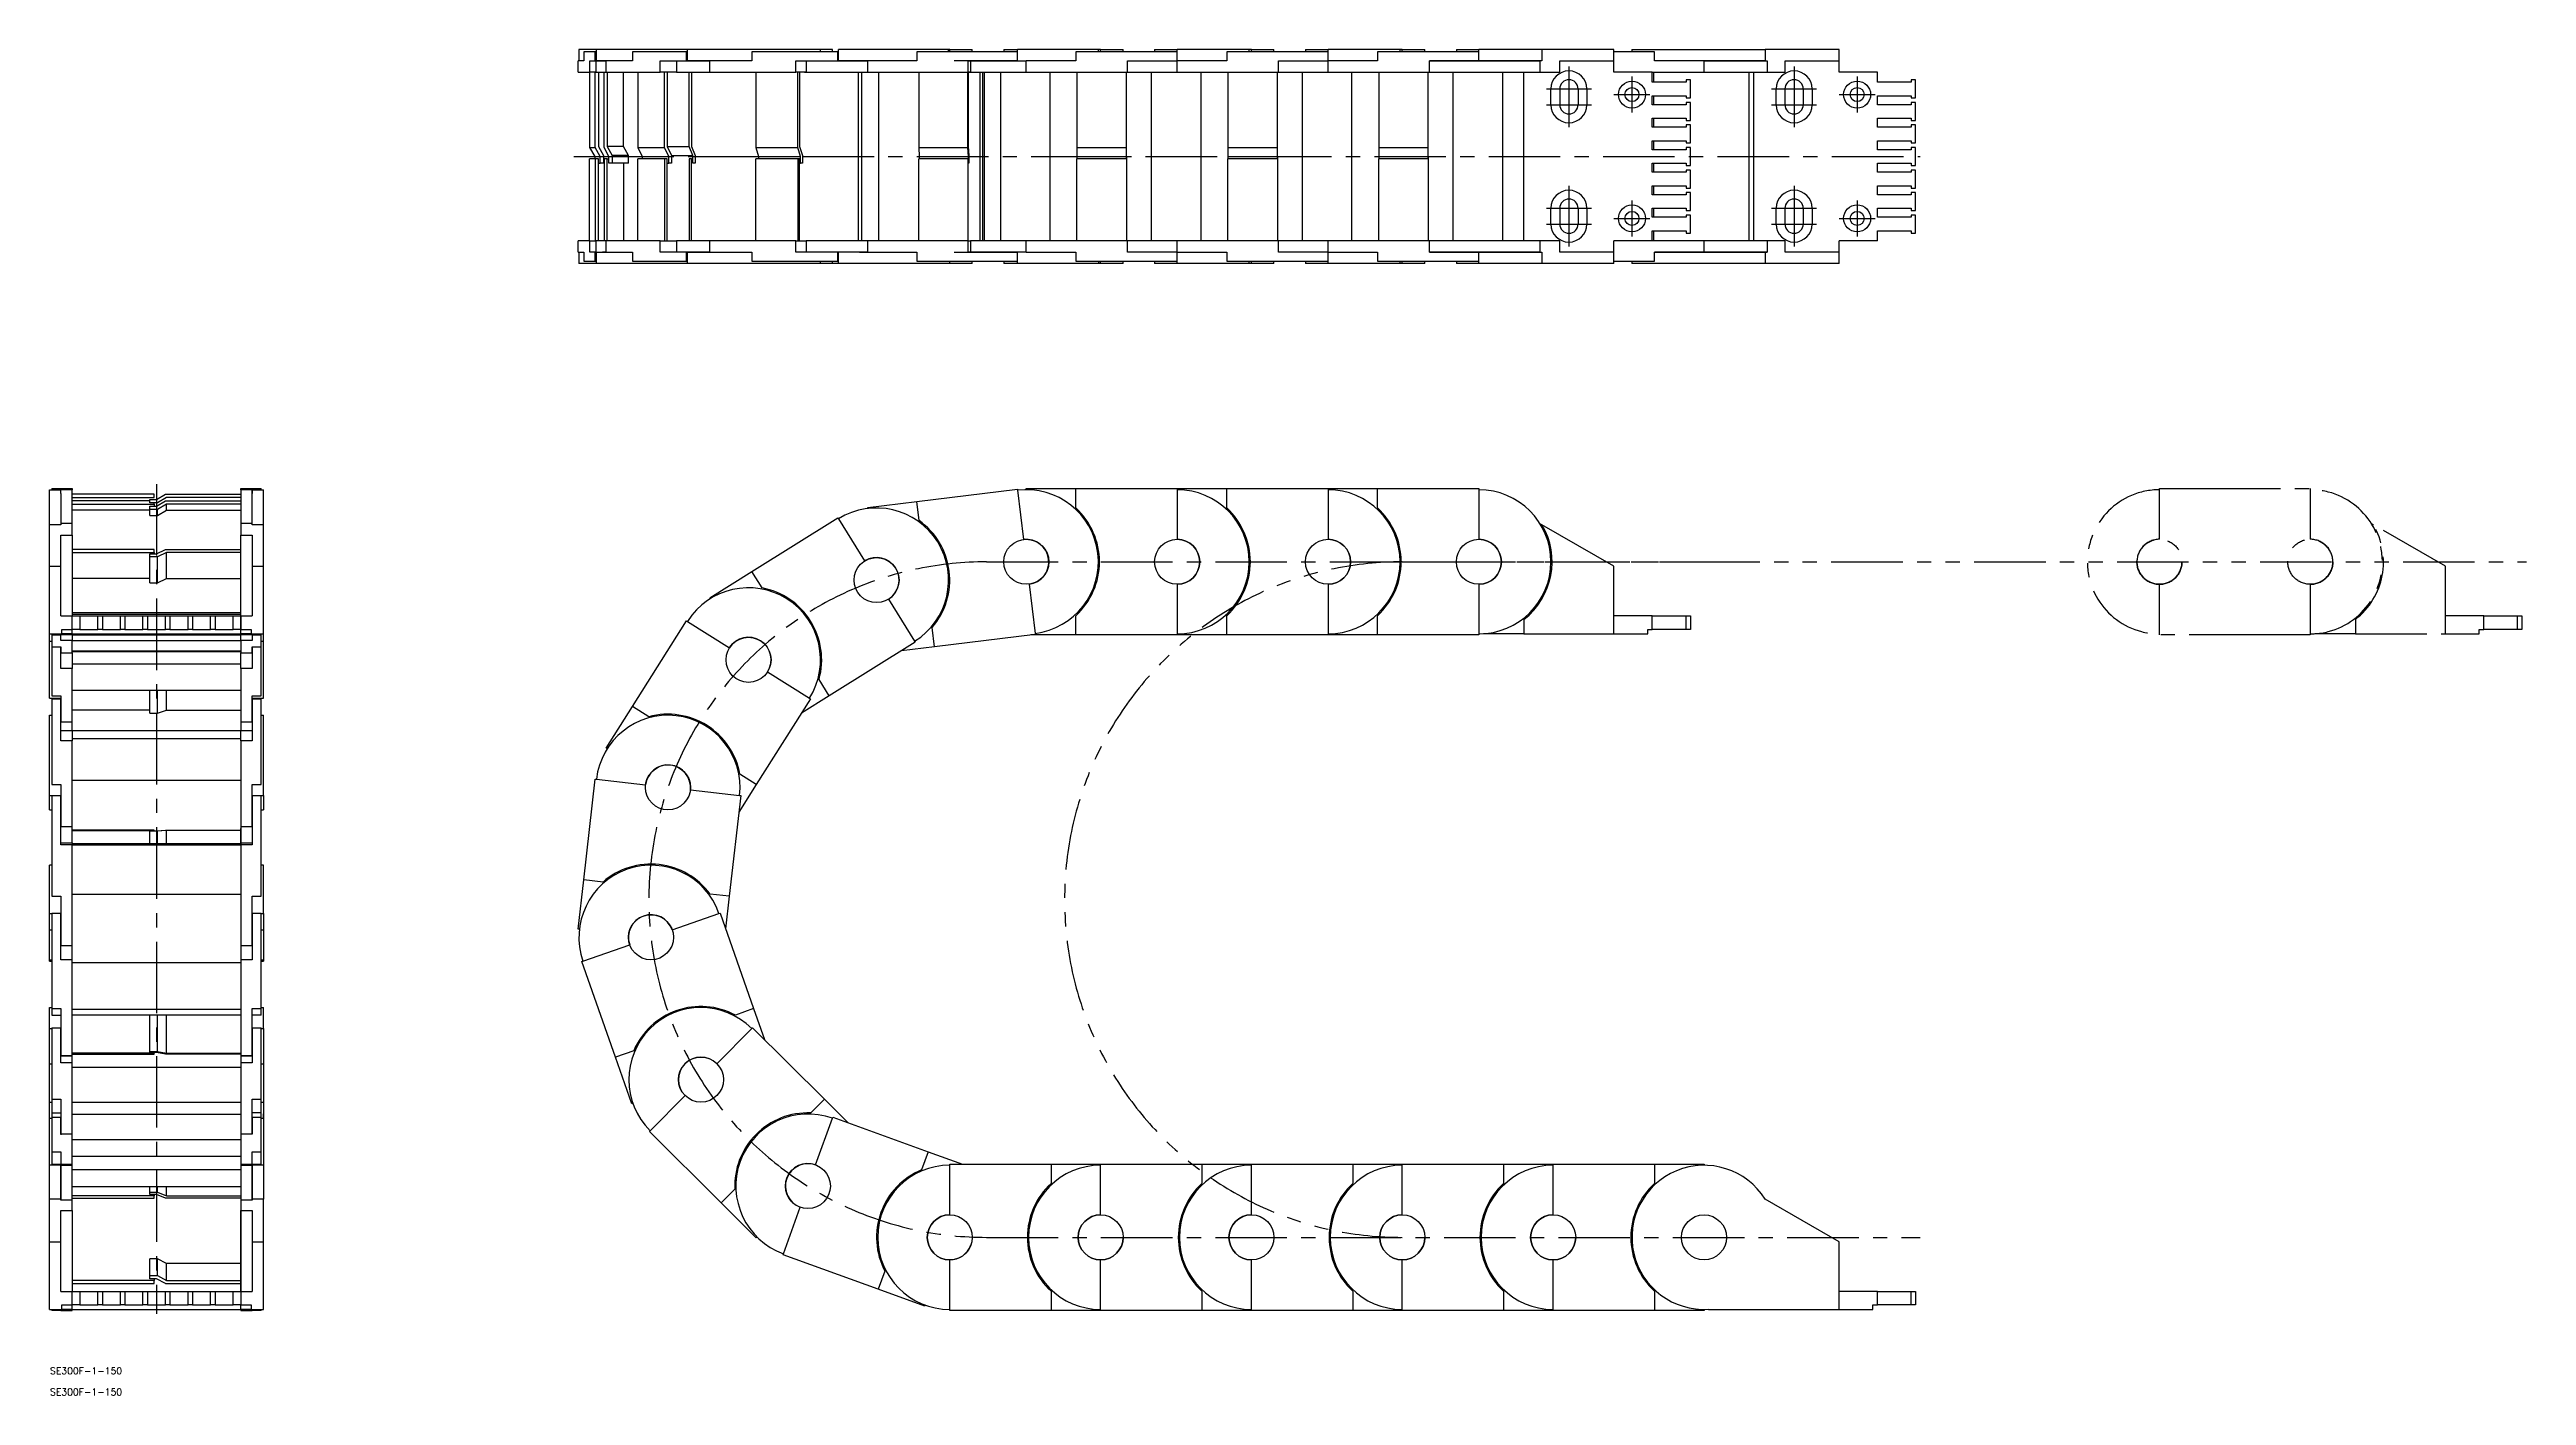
# Model space of a CAD drawing. Extents: x -235 to 865, y -503 to 95.
import ezdxf

# ---------------------------------------------------------------- set-up
doc = ezdxf.new("R2010")
doc.units = 0
doc.linetypes.add('CENTER', pattern=[50.8, 31.75, -6.35, 6.35, -6.35])
doc.linetypes.add('PHANTOM', pattern=[63.5, 31.75, -6.35, 6.35, -6.35, 6.35, -6.35])
doc.layers.get('0').update_dxf_attribs({"linetype": 'CONTINUOUS'})
doc.layers.add('CENTER', color=1, linetype='CONTINUOUS')
doc.styles.get("Standard").update_dxf_attribs({"font": 'txt.shx', "height": 3, "bigfont": 'bigfont.shx'})

# ---------------------------------------------------------------- blocks, each defined once
blk = doc.blocks.new('*U2')
at = {"color": 7, "linetype": 'CONTINUOUS'}
blk.add_text('SE300F-1-150', height=3, dxfattribs=at).set_placement((-234.6, -493.3))
blk = doc.blocks.new('*U3')
at = {"color": 7, "linetype": 'CONTINUOUS'}
blk.add_text('SE300F-1-150', height=3, dxfattribs=at).set_placement((-234.6, -502.7))

msp = doc.modelspace()

# ---------------------------------------------------------------- linework, layer by layer
at = {"color": 7, "linetype": 'CONTINUOUS'}
for p, q in [((0, 85), (0, 90)), ((2.477474, 90), (0, 90)), ((0.293268, 95), (0.293268, 90)), ((8.042117, 95), (0.293268, 95)), ((2.477474, 94), (2.477474, 90)), ((7.545032, 94), (2.477474, 94)), ((5.067559, 85), (5.067559, 90)), ((5.067559, 90), (7.545032, 90)), ((7.545032, 90), (7.545032, 94)), ((8.041852, 94), (7.545032, 94)), ((7.545032, 90), (8.041852, 90)), ((7.8383, 90), (7.8383, 85)), ((12.359932, 90), (7.8383, 90)), ((12.359932, 90), (7.8383, 90)), ((48.560276, 95), (8.041852, 95)), ((8.041852, 94), (8.041852, 95)), ((8.041852, 90), (8.041852, 94)), ((8.041852, 90), (10.760414, 90)), ((10.760414, 90), (10.760414, 89.995)), ((10.760414, 89.995), (12.359932, 89.995)), ((24.107801, 90), (12.359932, 90)), ((12.359932, 85), (12.359932, 90)), ((24.107801, 94), (24.107801, 90)), ((48.137532, 94), (24.107801, 94)), ((36.389663, 90), (48.137532, 90)), ((36.389663, 85), (36.389663, 90)), ((43.6159, 90), (43.6159, 85)), ((48.137532, 90), (48.137532, 94)), ((48.560276, 94), (48.137532, 94)), ((58.434671, 90), (48.137532, 90)), ((58.434671, 90), (48.137532, 90)), ((48.137532, 90), (48.560276, 90)), ((107.6159, 95), (48.560276, 95)), ((48.560276, 94), (48.560276, 95)), ((48.560276, 90), (48.560276, 94)), ((48.560276, 90), (55.255223, 90)), ((55.255223, 90), (55.255223, 89.995)), ((55.255223, 89.995), (58.434734, 89.995)), ((77.109105, 90), (58.434671, 90)), ((58.434671, 85), (58.434671, 90)), ((115.306811, 94), (77.109105, 94)), ((77.109105, 94), (77.109105, 90)), ((96.632377, 90), (115.306811, 90)), ((96.632377, 85), (96.632377, 90)), ((101.167298, 89.995), (101.167298, 85)), ((112.871615, 95), (107.6159, 95)), ((107.6159, 94), (107.6159, 95)), ((112.871615, 94), (112.871615, 95)), ((115.306811, 90), (115.306811, 94)), ((115.571138, 94), (115.306811, 94)), ((115.306811, 90), (115.571138, 90)), ((164.48804, 95), (115.571138, 95)), ((115.571138, 94), (115.571138, 95)), ((115.571138, 90), (115.571138, 94)), ((128.555596, 90), (115.571138, 90)), ((115.571138, 90), (124.906753, 90)), ((128.555596, 90), (115.571138, 90)), ((124.906753, 90), (124.906753, 89.995)), ((124.906753, 89.995), (128.555597, 89.995)), ((124.906753, 89.995), (128.555597, 89.995)), ((150.393955, 90), (128.555596, 90)), ((128.555596, 85), (128.555596, 90)), ((150.393955, 94), (150.393955, 90)), ((195.063328, 94), (150.393955, 94)), ((164.995772, 95), (164.484802, 95)), ((164.48804, 94), (164.48804, 95)), ((164.995772, 95), (174.995772, 95)), ((164.995772, 94), (164.995772, 95)), ((195.123827, 90), (166.995772, 90)), ((173.224968, 90), (195.063328, 90)), ((173.224968, 85), (173.224968, 90)), ((174.262922, 89.995), (174.262922, 85)), ((174.995772, 94), (174.995772, 95)), ((188.995772, 95), (195.123827, 95)), ((188.995772, 95), (188.995772, 94)), ((195.063328, 90), (195.063328, 94)), ((195.123827, 94), (195.063328, 94)), ((195.063328, 90), (195.123827, 90)), ((230.995772, 95), (195.123827, 95)), ((230.995772, 95), (195.123827, 95)), ((195.123827, 94), (195.123827, 95)), ((195.123827, 90), (195.123827, 94)), ((195.123827, 90), (198.995772, 90)), ((220.995772, 90), (198.995772, 90)), ((198.995772, 85), (198.995772, 90)), ((220.995772, 94), (220.995772, 90)), ((265.995772, 94), (220.995772, 94)), ((231.995772, 95), (230.989206, 95)), ((230.995772, 94), (230.995772, 95)), ((231.995772, 95), (241.995772, 95)), ((231.995772, 94), (231.995772, 95)), ((241.995772, 94), (241.995772, 95)), ((243.995772, 90), (265.995772, 90)), ((243.995772, 85), (243.995772, 90)), ((255.995772, 95), (265.995772, 95)), ((255.995772, 95), (255.995772, 94)), ((297.995772, 95), (265.995772, 95)), ((265.995772, 94), (265.995772, 95)), ((265.995772, 90), (265.995772, 94)), ((287.995772, 90), (265.995772, 90)), ((265.995772, 85), (265.995772, 90)), ((332.995772, 94), (287.995772, 94)), ((287.995772, 94), (287.995772, 90)), ((297.995772, 94), (297.995772, 95)), ((298.995772, 95), (297.995772, 95)), ((298.995772, 95), (308.995772, 95)), ((298.995772, 94), (298.995772, 95)), ((308.995772, 94), (308.995772, 95)), ((310.995772, 90), (332.995772, 90)), ((310.995772, 85), (310.995772, 90)), ((322.995772, 95), (332.995772, 95)), ((322.995772, 95), (322.995772, 94)), ((364.995772, 95), (332.995772, 95)), ((332.995772, 94), (332.995772, 95)), ((332.995772, 90), (332.995772, 94)), ((354.995772, 90), (332.995772, 90)), ((332.995772, 85), (332.995772, 90)), ((399.995772, 94), (354.995772, 94)), ((354.995772, 94), (354.995772, 90)), ((364.995772, 94), (364.995772, 95)), ((365.995772, 95), (364.995772, 95)), ((365.995772, 95), (375.995772, 95)), ((365.995772, 94), (365.995772, 95)), ((375.995772, 94), (375.995772, 95)), ((377.995772, 90), (399.995772, 90)), ((377.995772, 85), (377.995772, 90)), ((399.995772, 90), (377.995793, 90)), ((389.995772, 95), (399.995772, 95)), ((389.995772, 95), (389.995772, 94)), ((428.017863, 95), (399.995772, 95)), ((399.995772, 94), (399.995772, 95)), ((399.995772, 90), (399.995772, 94)), ((427.117906, 90), (399.995772, 90)), ((399.995772, 90), (409.995772, 90)), ((409.995772, 90), (409.995772, 89.995)), ((409.995772, 89.995), (427.117906, 89.995)), ((427.117906, 90), (427.117906, 85)), ((428.017863, 90), (427.117906, 90)), ((428.017863, 95), (428.017863, 90)), ((459.995772, 95), (428.017863, 95)), ((435.995772, 90), (459.995772, 90)), ((435.995772, 85), (435.995772, 90)), ((459.995772, 90), (459.995772, 95)), ((477.995772, 94), (459.995772, 94)), ((459.995772, 85), (459.995772, 90)), ((467.995772, 95), (527.117906, 95)), ((467.995772, 95), (467.995772, 94)), ((477.995772, 90), (477.995772, 94)), ((499.995772, 90), (477.995772, 90)), ((499.995772, 90), (527.117906, 90)), ((527.117906, 90), (499.995772, 90)), ((499.995772, 85), (499.995772, 90)), ((527.117906, 95), (527.117906, 90)), ((559.995772, 95), (527.117906, 95)), ((527.117906, 90), (528.017863, 90)), ((528.017863, 90), (528.017863, 85)), ((535.995772, 90), (559.995772, 90)), ((535.995772, 85), (535.995772, 90)), ((559.995772, 90), (559.995772, 95)), ((559.995772, 85), (559.995772, 90)), ((0, 85), (5.067559, 85)), ((5.017877, 85), (5.017877, 51.5)), ((7.8383, 85), (5.067559, 85)), ((7.495351, 51.5), (7.495351, 85)), ((7.8383, 85), (12.359932, 85)), ((7.8383, 85), (12.359932, 85)), ((8.985809, 85), (8.985809, 51.901924)), ((11.43966, 51.5), (11.43966, 85)), ((12.359932, 85), (36.389663, 85)), ((12.854982, 85), (12.854982, 51.901924)), ((20.142188, 51.901924), (20.142188, 85)), ((26.488518, 85), (26.488518, 51.5)), ((43.642475, 85), (36.389663, 85)), ((38.236387, 51.5), (38.236387, 85)), ((39.504619, 85), (39.504619, 51.901924)), ((43.6159, 85), (58.434671, 85)), ((43.6159, 85), (58.434671, 85)), ((49.282382, 51.901924), (49.282382, 85)), ((50.340195, 85), (50.340195, 51.901924)), ((58.434671, 85), (96.632377, 85)), ((78.855157, 85), (78.855157, 51.5)), ((101.167298, 85), (96.632377, 85)), ((97.529591, 51.5), (97.529591, 85)), ((98.322571, 85), (98.322571, 51.901924)), ((100.48804, 85), (128.555596, 85)), ((100.48804, 85), (128.555596, 85)), ((124.475723, 10), (124.475723, 85)), ((125.787204, 85), (125.787204, 10)), ((128.555596, 85), (173.224968, 85)), ((133.350403, 85), (133.350403, 10)), ((151.192778, 85), (151.192778, 51.5)), ((173.031137, 51.5), (173.031137, 85)), ((173.212635, 85), (173.212635, 51.901924)), ((173.224968, 85), (198.995772, 85)), ((174.262922, 85), (173.224968, 85)), ((178.438464, 10), (178.438464, 85)), ((179.498747, 85), (179.498747, 10)), ((180.291035, 85), (180.291035, 10)), ((187.495772, 85), (187.495772, 10)), ((198.995772, 85), (243.995772, 85)), ((209.495772, 85), (209.495772, 10)), ((221.495772, 85), (221.495772, 51.5)), ((243.495772, 51.5), (243.495772, 85)), ((243.995772, 85), (265.995772, 85)), ((254.495772, 85), (254.495772, 10)), ((265.995772, 85), (310.995772, 85)), ((276.495772, 85), (276.495772, 10)), ((288.495772, 85), (288.495772, 51.5)), ((310.495772, 51.5), (310.495772, 85)), ((310.995772, 85), (332.995772, 85)), ((321.495772, 85), (321.495772, 10)), ((332.995772, 85), (377.995772, 85)), ((343.495772, 85), (343.495772, 10)), ((355.495772, 85), (355.495772, 51.5)), ((377.495772, 51.5), (377.495772, 85)), ((377.995772, 85), (427.117906, 85)), ((388.495772, 85), (388.495772, 10)), ((410.495772, 85), (410.495772, 10)), ((419.995772, 10), (419.995772, 85)), ((427.117906, 85), (435.995772, 85)), ((431.995772, 70.5), (431.995772, 77.5)), ((435.895772, 77.5), (435.895772, 70.5)), ((444.095772, 77.5), (444.095772, 70.5)), ((447.995772, 77.5), (447.995772, 70.5)), ((476.995772, 85), (459.995772, 85)), ((476.995772, 85), (499.995772, 85)), ((476.995772, 80.5), (476.995772, 85)), ((491.995772, 80.5), (476.995772, 80.5)), ((477.495772, 85), (477.495772, 80.5)), ((491.995772, 81.5), (491.995772, 80.5)), ((493.995772, 81.5), (491.995772, 81.5)), ((493.995772, 73.5), (493.995772, 81.5)), ((499.995772, 85), (528.017863, 85)), ((519.995772, 10), (519.995772, 85)), ((521.910379, 85), (521.910379, 10)), ((528.017863, 85), (535.995772, 85)), ((531.995772, 70.5), (531.995772, 77.5)), ((535.895772, 77.5), (535.895772, 70.5)), ((544.095772, 77.5), (544.095772, 70.5)), ((547.995772, 77.5), (547.995772, 70.5)), ((576.995772, 85), (559.995772, 85)), ((576.995772, 80.5), (576.995772, 85)), ((591.995772, 80.5), (576.995772, 80.5)), ((591.995772, 81.5), (591.995772, 80.5)), ((593.995772, 81.5), (591.995772, 81.5)), ((593.995772, 73.5), (593.995772, 81.5)), ((476.995772, 74.5), (491.995772, 74.5)), ((476.995772, 70.5), (476.995772, 74.5)), ((491.995772, 70.5), (476.995772, 70.5)), ((477.495772, 74.5), (477.495772, 70.5)), ((491.995772, 74.5), (491.995772, 73.5)), ((491.995772, 73.5), (493.995772, 73.5)), ((491.995772, 71.5), (491.995772, 70.5)), ((493.995772, 71.5), (491.995772, 71.5)), ((493.995772, 63.5), (493.995772, 71.5)), ((576.995772, 70.5), (576.995772, 74.5)), ((576.995772, 74.5), (591.995772, 74.5)), ((591.995772, 70.5), (576.995772, 70.5)), ((591.995772, 74.5), (591.995772, 73.5)), ((591.995772, 73.5), (593.995772, 73.5)), ((593.995772, 71.5), (591.995772, 71.5)), ((591.995772, 71.5), (591.995772, 70.5)), ((593.995772, 63.5), (593.995772, 71.5)), ((476.995772, 64.5), (491.995772, 64.5)), ((476.995772, 60.5), (476.995772, 64.5)), ((491.995772, 60.5), (476.995772, 60.5)), ((477.495772, 64.5), (477.495772, 60.5)), ((491.995772, 64.5), (491.995772, 63.5)), ((491.995772, 63.5), (493.995772, 63.5)), ((491.995772, 61.5), (491.995772, 60.5)), ((493.995772, 61.5), (491.995772, 61.5)), ((493.995772, 53.5), (493.995772, 61.5)), ((576.995772, 60.5), (576.995772, 64.5)), ((576.995772, 64.5), (591.995772, 64.5)), ((591.995772, 60.5), (576.995772, 60.5)), ((591.995772, 64.5), (591.995772, 63.5)), ((591.995772, 63.5), (593.995772, 63.5)), ((593.995772, 61.5), (591.995772, 61.5)), ((591.995772, 61.5), (591.995772, 60.5)), ((593.995772, 53.5), (593.995772, 61.5)), ((5.017877, 51.5), (7.312588, 47.5)), ((5.017877, 51.5), (7.495351, 51.5)), ((5.017877, 10), (5.017877, 46.5)), ((7.495351, 46.5), (5.017877, 46.5)), ((7.312588, 47.5), (7.312588, 46.5)), ((7.312588, 47.5), (9.790061, 47.5)), ((9.790061, 47.5), (7.495351, 51.5)), ((7.495351, 46.5), (7.495351, 10)), ((8.985809, 46.5), (7.495351, 46.5)), ((8.985809, 51.901924), (11.28052, 47.901924)), ((8.985809, 10), (8.985809, 46.5)), ((8.985809, 44.5), (9.790061, 44.5)), ((9.790061, 44.5), (9.790061, 47.5)), ((11.28052, 44.5), (9.790061, 44.5)), ((11.28052, 47.901924), (11.28052, 44.5)), ((13.61869, 47.5), (11.43966, 51.5)), ((11.43966, 46.5), (11.43966, 10)), ((12.854982, 46.5), (11.43966, 46.5)), ((20.142188, 51.901924), (12.854982, 51.901924)), ((12.854982, 51.901924), (15.034012, 47.901924)), ((12.854982, 10), (12.854982, 46.5)), ((12.854982, 46.5), (13.61869, 46.5)), ((13.61869, 44.5), (13.61869, 47.5)), ((15.034012, 44.5), (13.61869, 44.5)), ((15.034012, 47.901924), (15.034012, 44.5)), ((22.321218, 47.901924), (15.034012, 47.901924)), ((22.321218, 44.5), (15.034012, 44.5)), ((22.321218, 47.901924), (20.142188, 51.901924)), ((20.142188, 44.5), (20.142188, 10)), ((22.321218, 44.5), (22.321218, 47.901924)), ((26.488518, 51.5), (28.44109, 47.5)), ((26.488518, 51.5), (38.236387, 51.5)), ((26.488518, 10), (26.488518, 46.5)), ((38.236387, 46.5), (26.488518, 46.5)), ((28.44109, 47.5), (40.188958, 47.5)), ((28.44109, 47.5), (28.44109, 46.5)), ((40.188958, 47.5), (38.236387, 51.5)), ((38.236387, 46.5), (38.236387, 10)), ((39.504619, 46.5), (38.236387, 46.5)), ((39.504619, 51.901924), (41.457191, 47.901924)), ((39.504619, 51.901924), (49.282382, 51.901924)), ((39.504619, 10), (39.504619, 46.5)), ((39.504619, 44.5), (40.188958, 44.5)), ((40.188958, 44.5), (40.188958, 47.5)), ((41.457191, 44.5), (40.188958, 44.5)), ((41.457191, 47.901924), (41.457191, 44.5)), ((41.457191, 47.901924), (50.910991, 47.901924)), ((50.910991, 47.901924), (49.282382, 51.901924)), ((49.282382, 46.5), (49.282382, 10)), ((50.340195, 46.5), (49.282382, 46.5)), ((50.340195, 51.901924), (51.968803, 47.901924)), ((50.340195, 10), (50.340195, 46.5)), ((50.340195, 46.5), (50.910991, 46.5)), ((50.910991, 44.5), (50.910991, 47.901924)), ((51.968803, 44.5), (50.910991, 44.5)), ((51.968803, 47.901924), (51.968803, 44.5)), ((78.855157, 51.5), (80.076029, 47.5)), ((78.855157, 51.5), (97.529591, 51.5)), ((78.855157, 10), (78.855157, 46.5)), ((97.529591, 46.5), (78.855157, 46.5)), ((80.076029, 47.5), (98.750463, 47.5)), ((80.076029, 47.5), (80.076029, 46.5)), ((98.750463, 47.5), (97.529591, 51.5)), ((97.529591, 46.5), (97.529591, 10)), ((98.322571, 46.5), (97.529591, 46.5)), ((98.322571, 51.901924), (99.543443, 47.901924)), ((98.322571, 10), (98.322571, 46.5)), ((98.322571, 44.5), (98.750463, 44.5)), ((98.750463, 44.5), (98.750463, 47.5)), ((99.543443, 44.5), (98.750463, 44.5)), ((99.543443, 47.901924), (99.543443, 44.5)), ((151.192778, 51.5), (151.472211, 47.5)), ((151.192778, 51.5), (173.031137, 51.5)), ((151.192778, 10), (151.192778, 46.5)), ((173.031137, 46.5), (151.192778, 46.5)), ((151.472211, 47.5), (173.310571, 47.5)), ((151.472211, 47.5), (151.472211, 46.5)), ((173.310571, 47.5), (173.031137, 51.5)), ((173.031137, 46.5), (173.031137, 10)), ((173.212635, 46.5), (173.031137, 46.5)), ((173.212635, 51.901924), (173.492068, 47.901924)), ((173.212635, 10), (173.212635, 46.5)), ((173.212635, 44.5), (173.310571, 44.5)), ((173.310571, 44.5), (173.310571, 47.5)), ((173.492068, 44.5), (173.310571, 44.5)), ((173.492068, 47.901924), (173.492068, 44.5)), ((221.495772, 51.5), (221.495772, 47.5)), ((221.495772, 51.5), (243.495772, 51.5)), ((221.495772, 47.5), (243.495772, 47.5)), ((221.495772, 47.5), (221.495772, 46.5)), ((221.495772, 10), (221.495772, 46.5)), ((243.495772, 46.5), (221.495772, 46.5)), ((243.495772, 47.5), (243.495772, 51.5)), ((243.495772, 46.5), (243.495772, 47.5)), ((243.495772, 47.5), (243.495772, 46.5)), ((243.495772, 46.5), (243.495772, 10)), ((288.495772, 51.5), (310.495772, 51.5)), ((288.495772, 51.5), (288.495772, 47.5)), ((288.495772, 47.5), (310.495772, 47.5)), ((288.495772, 47.5), (288.495772, 46.5)), ((310.495772, 46.5), (288.495772, 46.5)), ((288.495772, 10), (288.495772, 46.5)), ((310.495772, 47.5), (310.495772, 51.5)), ((310.495772, 46.5), (310.495772, 47.5)), ((310.495772, 47.5), (310.495772, 46.5)), ((310.495772, 46.5), (310.495772, 10)), ((355.495772, 51.5), (355.495772, 47.5)), ((355.495772, 51.5), (377.495772, 51.5)), ((355.495772, 47.5), (377.495772, 47.5)), ((355.495772, 47.5), (355.495772, 46.5)), ((355.495772, 10), (355.495772, 46.5)), ((377.495772, 46.5), (355.495772, 46.5)), ((377.495772, 47.5), (377.495772, 51.5)), ((377.495772, 46.5), (377.495772, 47.5)), ((377.495772, 47.5), (377.495772, 46.5)), ((377.495772, 46.5), (377.495772, 10)), ((476.995772, 54.5), (491.995772, 54.5)), ((476.995772, 50.5), (476.995772, 54.5)), ((491.995772, 50.5), (476.995772, 50.5)), ((476.995772, 44.5), (491.995772, 44.5)), ((476.995772, 40.5), (476.995772, 44.5)), ((477.495772, 54.5), (477.495772, 50.5)), ((477.495772, 44.5), (477.495772, 40.5)), ((491.995772, 54.5), (491.995772, 53.5)), ((491.995772, 53.5), (493.995772, 53.5)), ((491.995772, 51.5), (491.995772, 50.5)), ((493.995772, 51.5), (491.995772, 51.5)), ((491.995772, 44.5), (491.995772, 43.5)), ((493.995772, 43.5), (493.995772, 51.5)), ((576.995772, 50.5), (576.995772, 54.5)), ((576.995772, 54.5), (591.995772, 54.5)), ((591.995772, 50.5), (576.995772, 50.5)), ((576.995772, 40.5), (576.995772, 44.5)), ((576.995772, 44.5), (591.995772, 44.5)), ((591.995772, 54.5), (591.995772, 53.5)), ((591.995772, 53.5), (593.995772, 53.5)), ((591.995772, 51.5), (591.995772, 50.5)), ((593.995772, 51.5), (591.995772, 51.5)), ((591.995772, 44.5), (591.995772, 43.5)), ((593.995772, 43.5), (593.995772, 51.5)), ((491.995772, 40.5), (476.995772, 40.5)), ((476.995772, 34.5), (491.995772, 34.5)), ((476.995772, 30.5), (476.995772, 34.5)), ((477.495772, 34.5), (477.495772, 30.5)), ((491.995772, 43.5), (493.995772, 43.5)), ((491.995772, 41.5), (491.995772, 40.5)), ((493.995772, 41.5), (491.995772, 41.5)), ((491.995772, 34.5), (491.995772, 33.5)), ((491.995772, 33.5), (493.995772, 33.5)), ((493.995772, 33.5), (493.995772, 41.5)), ((591.995772, 40.5), (576.995772, 40.5)), ((576.995772, 30.5), (576.995772, 34.5)), ((576.995772, 34.5), (591.995772, 34.5)), ((591.995772, 43.5), (593.995772, 43.5)), ((593.995772, 41.5), (591.995772, 41.5)), ((591.995772, 41.5), (591.995772, 40.5)), ((591.995772, 34.5), (591.995772, 33.5)), ((591.995772, 33.5), (593.995772, 33.5)), ((593.995772, 33.5), (593.995772, 41.5)), ((431.995772, 17.5), (431.995772, 24.5)), ((435.895772, 24.5), (435.895772, 17.5)), ((444.095772, 24.5), (444.095772, 17.5)), ((447.995772, 24.5), (447.995772, 17.5)), ((491.995772, 30.5), (476.995772, 30.5)), ((476.995772, 24.5), (491.995772, 24.5)), ((476.995772, 20.5), (476.995772, 24.5)), ((477.495772, 24.5), (477.495772, 20.5)), ((491.995772, 31.5), (491.995772, 30.5)), ((493.995772, 31.5), (491.995772, 31.5)), ((491.995772, 24.5), (491.995772, 23.5)), ((491.995772, 23.5), (493.995772, 23.5)), ((493.995772, 23.5), (493.995772, 31.5)), ((531.995772, 17.5), (531.995772, 24.5)), ((535.895772, 24.5), (535.895772, 17.5)), ((544.095772, 24.5), (544.095772, 17.5)), ((547.995772, 24.5), (547.995772, 17.5)), ((591.995772, 30.5), (576.995772, 30.5)), ((576.995772, 20.5), (576.995772, 24.5)), ((576.995772, 24.5), (591.995772, 24.5)), ((591.995772, 31.5), (591.995772, 30.5)), ((593.995772, 31.5), (591.995772, 31.5)), ((591.995772, 24.5), (591.995772, 23.5)), ((591.995772, 23.5), (593.995772, 23.5)), ((593.995772, 23.5), (593.995772, 31.5)), ((491.995772, 20.5), (476.995772, 20.5)), ((476.995772, 14.5), (491.995772, 14.5)), ((476.995772, 10), (476.995772, 14.5)), ((477.495772, 14.5), (477.495772, 10)), ((491.995772, 21.5), (491.995772, 20.5)), ((493.995772, 21.5), (491.995772, 21.5)), ((491.995772, 14.5), (491.995772, 13.5)), ((491.995772, 13.5), (493.995772, 13.5)), ((493.995772, 13.5), (493.995772, 21.5)), ((591.995772, 20.5), (576.995772, 20.5)), ((576.995772, 10), (576.995772, 14.5)), ((576.995772, 14.5), (591.995772, 14.5)), ((593.995772, 21.5), (591.995772, 21.5)), ((591.995772, 21.5), (591.995772, 20.5)), ((591.995772, 14.5), (591.995772, 13.5)), ((591.995772, 13.5), (593.995772, 13.5)), ((593.995772, 13.5), (593.995772, 21.5)), ((0, 5), (0, 10)), ((5.067559, 10), (0, 10)), ((0, 5), (2.477474, 5)), ((0.293268, 5), (0.293268, 0)), ((48.560276, 0), (0.293268, 0)), ((2.477474, 5), (2.477474, 1)), ((2.477474, 1), (7.545032, 1)), ((5.067559, 5), (5.067559, 10)), ((5.067559, 10), (7.8383, 10)), ((7.545032, 5), (5.067559, 5)), ((7.545032, 1), (7.545032, 5)), ((8.041852, 5), (7.545032, 5)), ((7.545032, 1), (8.041852, 1)), ((7.8383, 10), (7.8383, 5)), ((12.359932, 10), (7.8383, 10)), ((12.359932, 10), (7.8383, 10)), ((7.8383, 5), (12.359932, 5)), ((7.8383, 5), (12.359932, 5)), ((8.041852, 1), (8.041852, 5)), ((8.041852, 0), (8.041852, 1)), ((12.360796, 5.005), (10.760414, 5.005)), ((10.760414, 5.005), (10.760414, 5)), ((36.389663, 10), (12.359932, 10)), ((12.359932, 5), (12.359932, 10)), ((12.359932, 5), (24.107801, 5)), ((24.107801, 5), (24.107801, 1)), ((24.107801, 1), (48.137532, 1)), ((36.389663, 10), (43.6159, 10)), ((36.389663, 5), (36.389663, 10)), ((48.137532, 5), (36.389663, 5)), ((43.6159, 10), (43.6159, 5)), ((58.434671, 10), (43.6159, 10)), ((58.434671, 10), (43.6159, 10)), ((48.137532, 1), (48.137532, 5)), ((48.137532, 5), (58.434671, 5)), ((48.137532, 5), (58.434671, 5)), ((48.560276, 5), (48.137532, 5)), ((48.137532, 1), (48.560276, 1)), ((48.560276, 1), (48.560276, 5)), ((55.255223, 5), (48.560276, 5)), ((48.560276, 0), (48.560276, 1)), ((115.571138, 0), (48.560276, 0)), ((58.434745, 5.005), (55.255223, 5.005)), ((55.255223, 5.005), (55.255223, 5)), ((96.632377, 10), (58.434671, 10)), ((58.434671, 5), (58.434671, 10)), ((58.434671, 5), (77.109105, 5)), ((77.109105, 5), (77.109105, 1)), ((77.109105, 1), (115.306811, 1)), ((96.632377, 5), (96.632377, 10)), ((96.632377, 10), (101.167298, 10)), ((115.306811, 5), (96.632377, 5)), ((128.555596, 10), (101.167298, 10)), ((128.555596, 10), (101.167298, 10)), ((101.167298, 10), (101.167298, 5.005)), ((107.6159, 0), (107.6159, 1)), ((112.871615, 0), (112.871615, 1)), ((115.306811, 1), (115.306811, 5)), ((115.571138, 5), (115.306811, 5)), ((115.306811, 1), (115.571138, 1)), ((115.571138, 1), (115.571138, 5)), ((124.906753, 5), (115.571138, 5)), ((115.571138, 0), (115.571138, 1)), ((164.995772, 0), (115.571138, 0)), ((128.555597, 5.005), (124.906753, 5.005)), ((124.906753, 5.005), (124.906753, 5)), ((128.555597, 5.005), (124.906753, 5.005)), ((124.906753, 5), (128.555596, 5)), ((124.906753, 5), (128.555596, 5)), ((173.224968, 10), (128.555596, 10)), ((128.555596, 5), (128.555596, 10)), ((128.555596, 5), (150.393955, 5)), ((150.393955, 5), (150.393955, 1)), ((150.393955, 1), (195.063328, 1)), ((164.995772, 0), (164.995772, 1)), ((174.995772, 0), (164.997074, 0)), ((166.995772, 5), (195.123827, 5)), ((173.224968, 5), (173.224968, 10)), ((173.224968, 10), (174.262922, 10)), ((195.063328, 5), (173.224968, 5)), ((174.262922, 10), (174.262922, 5.005)), ((198.995772, 10), (174.263124, 10)), ((174.995772, 0), (174.995772, 1)), ((188.995772, 1), (188.995772, 0)), ((195.123827, 0), (188.995772, 0)), ((195.063328, 1), (195.063328, 5)), ((195.123827, 5), (195.063328, 5)), ((195.063328, 1), (195.123827, 1)), ((195.123827, 1), (195.123827, 5)), ((198.995772, 5), (195.123827, 5)), ((195.123827, 0), (195.123827, 1)), ((231.995772, 0), (195.123827, 0)), ((243.995772, 10), (198.995772, 10)), ((198.995772, 5), (198.995772, 10)), ((198.995772, 5), (220.995772, 5)), ((220.995772, 5), (220.995772, 1)), ((220.995772, 1), (265.995772, 1)), ((230.995772, 1), (230.995772, 0)), ((241.995772, 0), (231.995562, 0)), ((231.995772, 0), (231.995772, 1)), ((241.995772, 0), (241.995772, 1)), ((265.995772, 10), (243.995772, 10)), ((243.995772, 5), (243.995772, 10)), ((265.995772, 5), (243.995772, 5)), ((255.995772, 1), (255.995772, 0)), ((265.995772, 0), (255.995772, 0)), ((310.995772, 10), (265.995772, 10)), ((265.995772, 5), (265.995772, 10)), ((265.995772, 1), (265.995772, 5)), ((265.995772, 5), (287.995772, 5)), ((265.995772, 0), (265.995772, 1)), ((297.995772, 0), (265.995772, 0)), ((287.995772, 5), (287.995772, 1)), ((287.995772, 1), (332.995772, 1)), ((297.995772, 0), (297.995772, 1)), ((298.995772, 0), (297.995772, 0)), ((308.995772, 0), (298.995562, 0)), ((298.995772, 0), (298.995772, 1)), ((308.995772, 0), (308.995772, 1)), ((332.995772, 10), (310.995772, 10)), ((310.995772, 5), (310.995772, 10)), ((332.995772, 5), (310.995772, 5)), ((322.995772, 1), (322.995772, 0)), ((332.995772, 0), (322.995772, 0)), ((377.995772, 10), (332.995772, 10)), ((332.995772, 5), (332.995772, 10)), ((332.995772, 1), (332.995772, 5)), ((332.995772, 5), (354.995772, 5)), ((332.995772, 0), (332.995772, 1)), ((364.995772, 0), (332.995772, 0)), ((354.995772, 5), (354.995772, 1)), ((354.995772, 1), (399.995772, 1)), ((364.995772, 0), (364.995772, 1)), ((365.995772, 0), (364.995772, 0)), ((375.995772, 0), (365.995562, 0)), ((365.995772, 0), (365.995772, 1)), ((375.995772, 0), (375.995772, 1)), ((427.117906, 10), (377.995772, 10)), ((377.995772, 5), (377.995772, 10)), ((399.995772, 5), (377.995772, 5)), ((377.995793, 5), (427.117906, 5)), ((389.995772, 1), (389.995772, 0)), ((409.995772, 0), (389.995772, 0)), ((399.995772, 1), (399.995772, 5)), ((409.995772, 5), (399.995772, 5)), ((399.995772, 0), (399.995772, 1)), ((428.017863, 0), (399.995772, 0)), ((427.117906, 5.005), (409.995772, 5.005)), ((409.995772, 5.005), (409.995772, 5)), ((428.017863, 0), (419.995772, 0)), ((427.117906, 10), (427.117906, 5)), ((435.995772, 10), (427.117906, 10)), ((427.117906, 5), (428.017863, 5)), ((428.017863, 5), (428.017863, 0)), ((459.995772, 0), (428.017863, 0)), ((435.995772, 5), (435.995772, 10)), ((459.995772, 5), (435.995772, 5)), ((499.995772, 10), (459.995772, 10)), ((459.995772, 5), (459.995772, 10)), ((476.995772, 10), (459.995772, 10)), ((459.995772, 0), (459.995772, 5)), ((459.995772, 1), (477.995772, 1)), ((467.995772, 1), (467.995772, 0)), ((527.117906, 0), (467.995772, 0)), ((527.117906, 5), (477.995772, 5)), ((477.995772, 5), (499.995772, 5)), ((477.995772, 1), (477.995772, 5)), ((528.017863, 10), (499.995772, 10)), ((499.995772, 5), (499.995772, 10)), ((499.995772, 5), (528.017863, 5)), ((527.117906, 5), (527.117906, 0)), ((528.017863, 5), (527.117906, 5)), ((559.995772, 0), (527.117906, 0)), ((535.995772, 10), (528.017863, 10)), ((528.017863, 10), (528.017863, 5)), ((535.995772, 5), (535.995772, 10)), ((559.995772, 5), (535.995772, 5)), ((576.995772, 10), (559.995772, 10)), ((559.995772, 5), (559.995772, 10)), ((559.995772, 0), (559.995772, 5)), ((-234.830106, -116.037546), (-234.830106, -100.5)), ((-234.830106, -116.037546), (-234.830106, -100.5)), ((-234.830106, -116.037546), (-234.830106, -100.5)), ((-234.830106, -100.5), (-233.830106, -100.5)), ((-233.830106, -100), (-229.830106, -100)), ((-233.830106, -100), (-233.830106, -100.5)), ((-233.830106, -100.5), (-229.830106, -100.5)), ((-229.830106, -100), (-224.830106, -100)), ((-229.830106, -100.5), (-229.830106, -100)), ((-224.830106, -100.5), (-229.830106, -100.5)), ((-229.830106, -102.102632), (-229.830106, -100.5)), ((-229.830106, -102.102632), (-229.830106, -115.517955)), ((-229.825106, -102.102632), (-229.830106, -102.102632)), ((-224.830106, -100), (-224.830106, -100.5)), ((-224.830106, -115.517955), (-224.830106, -100.5)), ((-188.330106, -102.5), (-224.830106, -102.5)), ((-224.830106, -104), (-188.330106, -104)), ((-190.330106, -105.44288), (-224.830106, -105.44288)), ((-224.830106, -106.931859), (-188.330106, -106.931859)), ((-190.330106, -109.593821), (-224.830106, -109.593821)), ((-190.330106, -104.809401), (-187.330106, -104.809401)), ((-190.330106, -106.309401), (-190.330106, -104.809401)), ((-186.928182, -106.309401), (-190.330106, -106.309401)), ((-190.330106, -107.735313), (-187.330106, -107.735313)), ((-190.330106, -109.224292), (-190.330106, -107.735313)), ((-186.928182, -109.224292), (-190.330106, -109.224292)), ((-190.330106, -111.886255), (-190.330106, -109.224292)), ((-188.330106, -104), (-188.330106, -102.5)), ((-188.330106, -106.931859), (-188.330106, -106.309401)), ((-188.330106, -106.931859), (-188.330106, -107.735313)), ((-187.330106, -104.809401), (-183.330106, -102.5)), ((-187.330106, -107.735313), (-183.330106, -105.44288)), ((-182.928182, -104), (-186.928182, -106.309401)), ((-182.928182, -106.931859), (-186.928182, -109.224292)), ((-186.928182, -111.886255), (-186.928182, -109.224292)), ((-186.928182, -111.886255), (-182.928182, -109.593821)), ((-183.330106, -102.5), (-149.830106, -102.5)), ((-183.330106, -105.44288), (-149.830106, -105.44288)), ((-149.830106, -104), (-182.928182, -104)), ((-149.830106, -106.931859), (-182.928182, -106.931859)), ((-182.928182, -109.593821), (-182.928182, -106.931859)), ((-182.928182, -109.593821), (-149.830106, -109.593821)), ((-149.830106, -100), (-144.830106, -100)), ((-149.830106, -100.5), (-149.830106, -100)), ((-149.830106, -100.5), (-149.830106, -115.517955)), ((-144.830106, -100.5), (-149.830106, -100.5)), ((-144.830106, -102.102632), (-144.835106, -102.102632)), ((-144.830106, -100), (-140.830106, -100)), ((-144.830106, -100), (-144.830106, -100.5)), ((-144.830106, -100.5), (-140.830106, -100.5)), ((-144.830106, -115.517955), (-144.830106, -100.5)), ((-144.830106, -100.5), (-144.830106, -102.102632)), ((-140.830106, -100.5), (-140.830106, -100)), ((-140.830106, -100.5), (-139.830106, -100.5)), ((-139.830106, -116.037546), (-139.830106, -100.5)), ((128.555596, -108.345672), (150.393955, -105.68371)), ((128.616095, -108.841998), (128.555596, -108.345672)), ((150.393955, -105.68371), (195.063328, -100.238787)), ((151.431909, -114.198935), (150.393955, -105.68371)), ((195.063328, -100.238787), (195.123827, -100.735113)), ((195.123827, -100.735113), (197.785789, -122.573473)), ((198.995772, -100), (220.995772, -100)), ((198.995772, -100.5), (198.995772, -100)), ((220.995772, -100), (265.995772, -100)), ((220.995772, -108.578253), (220.995772, -100)), ((265.995772, -100), (287.995772, -100)), ((265.995772, -100), (265.995772, -100.5)), ((265.995772, -100.5), (265.995772, -122.5)), ((287.995772, -100), (332.995772, -100)), ((287.995772, -108.578253), (287.995772, -100)), ((332.995772, -100), (354.995772, -100)), ((332.995772, -100), (332.995772, -100.5)), ((332.995772, -100.5), (332.995772, -122.5)), ((354.995772, -100), (399.995772, -100)), ((354.995772, -108.578253), (354.995772, -100)), ((399.995772, -100), (399.995772, -100.5)), ((399.995772, -100.5), (399.995772, -122.5)), ((-229.830106, -116.037546), (-234.830106, -116.037546)), ((-234.830106, -134.5), (-234.830106, -116.037546)), ((-224.830106, -115.517955), (-229.830106, -115.517955)), ((-229.830106, -115.517955), (-229.830106, -116.037546)), ((-229.830106, -120.643594), (-224.830106, -120.643594)), ((-229.830106, -134.5), (-229.830106, -120.643594)), ((-224.830106, -120.643594), (-224.830106, -115.517955)), ((-224.830106, -120.643594), (-224.830106, -156.5)), ((-190.330106, -111.886255), (-186.928182, -111.886255)), ((-144.830106, -115.517955), (-149.830106, -115.517955)), ((-149.830106, -115.517955), (-149.830106, -120.643594)), ((-149.830106, -156.5), (-149.830106, -120.643594)), ((-149.830106, -120.643594), (-144.830106, -120.643594)), ((-144.830106, -116.037546), (-144.830106, -115.517955)), ((-139.830106, -116.037546), (-144.830106, -116.037546)), ((-144.830106, -120.643594), (-144.830106, -134.5)), ((-139.830106, -134.5), (-139.830106, -116.037546)), ((77.109105, -136.809047), (115.306811, -113.019653)), ((115.306811, -113.019653), (115.571138, -113.444072)), ((115.571138, -113.444072), (127.201508, -132.118506)), ((427.117906, -115.517955), (428.017863, -116.037546)), ((459.995772, -134.5), (428.017863, -116.037546)), ((-188.330106, -127.036445), (-224.830106, -127.036445)), ((-224.830106, -128.309702), (-188.330106, -128.309702)), ((-190.330106, -128.996752), (-187.330106, -128.996752)), ((-190.330106, -130.270009), (-190.330106, -128.996752)), ((-186.928182, -130.270009), (-190.330106, -130.270009)), ((-190.330106, -141.900379), (-190.330106, -130.270009)), ((-188.330106, -128.309702), (-188.330106, -127.036445)), ((-188.330106, -128.309702), (-188.330106, -128.996752)), ((-187.330106, -128.996752), (-183.330106, -127.036445)), ((-182.928182, -128.309702), (-186.928182, -130.270009)), ((-186.928182, -141.900379), (-186.928182, -130.270009)), ((-183.330106, -127.036445), (-149.830106, -127.036445)), ((-149.830106, -128.309702), (-182.928182, -128.309702)), ((-182.928182, -139.940072), (-182.928182, -128.309702)), ((-234.830106, -134.5), (-229.830106, -134.5)), ((-234.830106, -164.5), (-234.830106, -134.5)), ((-229.830106, -156.5), (-229.830106, -134.5)), ((-190.330106, -139.940072), (-224.830106, -139.940072)), ((-190.330106, -141.900379), (-186.928182, -141.900379)), ((-186.928182, -141.900379), (-182.928182, -139.940072)), ((-182.928182, -139.940072), (-149.830106, -139.940072)), ((-144.830106, -134.5), (-139.830106, -134.5)), ((-144.830106, -134.5), (-144.830106, -156.5)), ((-139.830106, -164.5), (-139.830106, -134.5)), ((58.434671, -148.439417), (77.109105, -136.809047)), ((81.644026, -144.090593), (77.109105, -136.809047)), ((200.205755, -142.426527), (202.867717, -164.264887)), ((265.995772, -142.5), (265.995772, -164.5)), ((332.995772, -142.5), (332.995772, -164.5)), ((399.995772, -142.5), (399.995772, -164.5)), ((459.995772, -164.5), (459.995772, -134.5)), ((58.698998, -148.863836), (58.434671, -148.439417)), ((137.774572, -149.095264), (149.404942, -167.769698)), ((-234.830106, -167.769698), (-234.830106, -164.264887)), ((-234.830106, -193.114459), (-234.830106, -164.5)), ((-234.830106, -164.5), (-229.330106, -164.5)), ((-233.830106, -164.5), (-233.830106, -165)), ((-233.830106, -165), (-233.830106, -170.206136)), ((-233.830106, -165), (-229.830106, -165)), ((-229.830106, -156.5), (-224.830106, -156.5)), ((-229.830106, -165), (-229.830106, -164.5)), ((-224.830106, -165), (-229.830106, -165)), ((-229.830106, -167.423176), (-229.830106, -165)), ((-229.330106, -162.5), (-224.830106, -162.5)), ((-229.330106, -164.5), (-229.330106, -162.5)), ((-224.830106, -164.5), (-229.330106, -164.5)), ((-224.830106, -155), (-149.830106, -155)), ((-149.830106, -155.952079), (-224.830106, -155.952079)), ((-224.830106, -156.5), (-221.330106, -156.5)), ((-224.830106, -162.5), (-224.830106, -156.5)), ((-221.330106, -162.5), (-224.830106, -162.5)), ((-224.830106, -164.5), (-224.830106, -162.5)), ((-224.830106, -164.5), (-149.830106, -164.5)), ((-224.830106, -164.5), (-224.830106, -167.423176)), ((-224.830106, -164.5), (-224.830106, -165)), ((-149.830106, -165.002043), (-224.830106, -165.002043)), ((-221.330106, -156.5), (-213.330106, -156.5)), ((-221.330106, -156.5), (-221.330106, -162.5)), ((-221.330106, -162.5), (-213.330106, -162.5)), ((-213.330106, -156.5), (-211.330106, -156.5)), ((-213.330106, -162.5), (-213.330106, -156.5)), ((-211.330106, -162.5), (-213.330106, -162.5)), ((-211.330106, -156.5), (-203.330106, -156.5)), ((-211.330106, -156.5), (-211.330106, -162.5)), ((-211.330106, -162.5), (-203.330106, -162.5)), ((-203.330106, -156.5), (-201.330106, -156.5)), ((-203.330106, -162.5), (-203.330106, -156.5)), ((-201.330106, -162.5), (-203.330106, -162.5)), ((-201.330106, -156.5), (-193.330106, -156.5)), ((-201.330106, -156.5), (-201.330106, -162.5)), ((-201.330106, -162.5), (-193.330106, -162.5)), ((-193.330106, -156.5), (-191.330106, -156.5)), ((-193.330106, -162.5), (-193.330106, -156.5)), ((-191.330106, -162.5), (-193.330106, -162.5)), ((-191.330106, -156.5), (-183.330106, -156.5)), ((-191.330106, -156.5), (-191.330106, -162.5)), ((-191.330106, -162.5), (-183.330106, -162.5)), ((-183.330106, -156.5), (-181.330106, -156.5)), ((-183.330106, -162.5), (-183.330106, -156.5)), ((-181.330106, -162.5), (-183.330106, -162.5)), ((-181.330106, -156.5), (-173.330106, -156.5)), ((-181.330106, -156.5), (-181.330106, -162.5)), ((-181.330106, -162.5), (-173.330106, -162.5)), ((-173.330106, -156.5), (-171.330106, -156.5)), ((-173.330106, -162.5), (-173.330106, -156.5)), ((-171.330106, -162.5), (-173.330106, -162.5)), ((-171.330106, -156.5), (-163.330106, -156.5)), ((-171.330106, -156.5), (-171.330106, -162.5)), ((-171.330106, -162.5), (-163.330106, -162.5)), ((-163.330106, -156.5), (-161.330106, -156.5)), ((-163.330106, -162.5), (-163.330106, -156.5)), ((-161.330106, -162.5), (-163.330106, -162.5)), ((-161.330106, -156.5), (-153.330106, -156.5)), ((-161.330106, -156.5), (-161.330106, -162.5)), ((-161.330106, -162.5), (-153.330106, -162.5)), ((-153.330106, -156.5), (-149.830106, -156.5)), ((-153.330106, -162.5), (-153.330106, -156.5)), ((-149.830106, -162.5), (-153.330106, -162.5)), ((-149.830106, -156.5), (-144.830106, -156.5)), ((-149.830106, -156.5), (-149.830106, -162.5)), ((-149.830106, -165), (-149.830106, -157)), ((-149.830106, -162.5), (-145.330106, -162.5)), ((-149.830106, -164.5), (-149.830106, -162.5)), ((-145.330106, -164.5), (-149.830106, -164.5)), ((-144.830106, -165), (-149.830106, -165)), ((-149.830106, -167.423176), (-149.830106, -165)), ((-145.330106, -162.5), (-145.330106, -164.5)), ((-145.330106, -164.5), (-139.830106, -164.5)), ((-144.830106, -164.5), (-144.830106, -165)), ((-144.830106, -164.761213), (-144.830106, -167.423176)), ((-144.830106, -165), (-140.830106, -165)), ((-140.830106, -165), (-140.830106, -164.5)), ((-140.830106, -170.206136), (-140.830106, -165)), ((-139.830106, -167.769698), (-139.830106, -164.264887)), ((-139.830106, -193.114459), (-139.830106, -164.5)), ((24.107801, -196.718814), (48.137532, -158.671843)), ((48.137532, -158.671843), (48.560276, -158.93884)), ((48.560276, -158.93884), (67.161018, -170.686709)), ((158.258844, -170.206136), (157.22089, -161.690911)), ((202.928216, -164.761213), (158.258844, -170.206136)), ((220.995772, -165), (200.969244, -165)), ((202.867717, -164.264887), (202.928216, -164.761213)), ((220.995772, -165), (220.995772, -156.421747)), ((265.995772, -165), (220.995772, -165)), ((265.995772, -164.5), (265.995772, -165)), ((287.995772, -165), (265.995772, -165)), ((287.995772, -165), (287.995772, -156.421747)), ((332.995772, -165), (287.995772, -165)), ((332.995772, -164.5), (332.995772, -165)), ((354.995772, -165), (332.995772, -165)), ((354.995772, -165), (354.995772, -156.421747)), ((399.995772, -165), (354.995772, -165)), ((399.995772, -164.5), (399.995772, -165)), ((401.995772, -164.5), (401.995772, -164.437439)), ((419.995772, -164.5), (401.995772, -164.5)), ((419.995772, -158.117377), (419.995772, -164.5)), ((419.995772, -164.5), (459.995772, -164.5)), ((476.995772, -156.5), (459.995772, -156.5)), ((459.995772, -164.5), (474.995772, -164.5)), ((474.995772, -162.5), (476.995772, -162.5)), ((474.995772, -164.5), (474.995772, -162.5)), ((476.995772, -156.5), (491.995772, -156.5)), ((476.995772, -162.5), (476.995772, -156.5)), ((491.995772, -162.5), (476.995772, -162.5)), ((491.995772, -162.5), (491.995772, -156.5)), ((491.995772, -156.5), (493.995772, -156.5)), ((493.995772, -162.5), (491.995772, -162.5)), ((493.995772, -156.5), (493.995772, -162.5)), ((-234.830106, -193.114459), (-234.830106, -167.769698)), ((-234.830106, -167.769698), (-233.830106, -167.769698)), ((-233.830106, -170.206136), (-229.830106, -170.206136)), ((-233.830106, -170.206136), (-233.830106, -191.983511)), ((-224.830106, -167.423176), (-229.830106, -167.423176)), ((-229.830106, -179.824488), (-229.830106, -170.206136)), ((-229.830106, -170.206136), (-229.830106, -172.868099)), ((-229.830106, -172.868099), (-224.830106, -172.868099)), ((-224.830106, -172.868099), (-224.830106, -167.423176)), ((-149.830106, -167.664005), (-224.830106, -167.664005)), ((-224.830106, -172.103755), (-149.830106, -172.103755)), ((-149.830106, -172.408596), (-224.830106, -172.408596)), ((-224.830106, -172.868099), (-224.830106, -179.824488)), ((-149.830106, -167.423176), (-149.830106, -172.868099)), ((-144.830106, -167.423176), (-149.830106, -167.423176)), ((-149.830106, -172.868099), (-144.830106, -172.868099)), ((-149.830106, -179.824488), (-149.830106, -172.868099)), ((-144.830106, -170.206136), (-140.830106, -170.206136)), ((-144.830106, -170.206136), (-144.830106, -179.824488)), ((-144.830106, -172.868099), (-144.830106, -170.206136)), ((-140.830106, -167.769698), (-139.830106, -167.769698)), ((-140.830106, -191.983511), (-140.830106, -170.206136)), ((-139.830106, -193.114459), (-139.830106, -167.769698)), ((149.669269, -168.194117), (111.471563, -191.983511)), ((158.258844, -170.206136), (143.562222, -171.997565)), ((149.404942, -167.769698), (149.669269, -168.194117)), ((-224.830106, -179.824488), (-229.830106, -179.824488)), ((-149.830106, -177.96672), (-224.830106, -177.96672)), ((-224.830106, -203.613882), (-224.830106, -179.824488)), ((-149.830106, -179.824488), (-149.830106, -203.613882)), ((-144.830106, -179.824488), (-149.830106, -179.824488)), ((84.070783, -181.36659), (102.671524, -193.114459)), ((111.471563, -191.983511), (106.936642, -184.701965)), ((-234.830106, -193.114459), (-233.830106, -193.114459)), ((-233.830106, -191.983511), (-229.830106, -191.983511)), ((-233.830106, -193.114459), (-229.830106, -193.114459)), ((-233.830106, -193.114459), (-233.830106, -193.381456)), ((-233.830106, -193.381456), (-229.830106, -193.381456)), ((-233.830106, -193.381456), (-233.830106, -231.428427)), ((-229.830106, -191.983511), (-229.830106, -203.613882)), ((-229.830106, -211.982197), (-229.830106, -193.381456)), ((-149.830106, -189.59709), (-224.830106, -189.59709)), ((-190.330106, -199.665253), (-190.330106, -189.59709)), ((-186.928182, -199.665253), (-186.928182, -189.59709)), ((-182.928182, -198.432046), (-182.928182, -189.59709)), ((-144.830106, -191.983511), (-140.830106, -191.983511)), ((-144.830106, -203.613882), (-144.830106, -191.983511)), ((-144.830106, -193.114459), (-140.830106, -193.114459)), ((-144.830106, -193.381456), (-140.830106, -193.381456)), ((-144.830106, -193.381456), (-144.830106, -211.982197)), ((-140.830106, -193.114459), (-139.830106, -193.114459)), ((-140.830106, -193.381456), (-140.830106, -193.114459)), ((-140.830106, -231.428427), (-140.830106, -193.381456)), ((12.359932, -215.319556), (24.107801, -196.718814)), ((31.360612, -201.29955), (24.107801, -196.718814)), ((103.094268, -193.381456), (79.064536, -231.428427)), ((111.471563, -191.983511), (99.117927, -199.677311)), ((102.671524, -193.114459), (103.094268, -193.381456)), ((-234.830106, -236.277959), (-234.830106, -200.674362)), ((-234.830106, -200.674362), (-233.830106, -200.674362)), ((-229.830106, -203.613882), (-224.830106, -203.613882)), ((-229.825106, -207.401461), (-224.830106, -207.401461)), ((-190.330106, -198.432046), (-224.830106, -198.432046)), ((-224.830106, -207.401461), (-224.830106, -203.613882)), ((-224.830106, -207.401461), (-224.830106, -203.613882)), ((-224.830106, -207.401461), (-224.830106, -211.982197)), ((-149.830106, -207.573405), (-224.830106, -207.573405)), ((-190.330106, -199.665253), (-186.928182, -199.665253)), ((-186.928182, -199.665253), (-182.928182, -198.432046)), ((-182.928182, -198.432046), (-149.830106, -198.432046)), ((-149.830106, -203.613882), (-144.830106, -203.613882)), ((-149.830106, -203.613882), (-149.830106, -207.401461)), ((-149.830106, -203.613882), (-149.830106, -207.401461)), ((-149.830106, -207.401461), (-144.835106, -207.401461)), ((-149.830106, -211.982197), (-149.830106, -207.401461)), ((-140.830106, -200.674362), (-139.830106, -200.674362)), ((-139.830106, -236.277959), (-139.830106, -200.674362)), ((-224.830106, -211.982197), (-229.830106, -211.982197)), ((-149.830106, -211.069956), (-224.830106, -211.069956)), ((-224.830106, -250.029168), (-224.830106, -211.982197)), ((-149.830106, -211.982197), (-149.830106, -250.029168)), ((-144.830106, -211.982197), (-149.830106, -211.982197)), ((12.782676, -215.586553), (12.359932, -215.319556)), ((-149.830106, -229.670697), (-224.830106, -229.670697)), ((2.477474, -273.728213), (7.545032, -229.014458)), ((7.545032, -229.014458), (8.041852, -229.070764)), ((8.041852, -229.070764), (29.90191, -231.548238)), ((79.064536, -231.428427), (71.811725, -226.847691)), ((-234.830106, -242.674362), (-234.830106, -236.277959)), ((-234.830106, -236.277959), (-233.830106, -236.277959)), ((-233.830106, -231.428427), (-229.830106, -231.428427)), ((-233.830106, -236.277959), (-229.830106, -236.277959)), ((-233.830106, -236.277959), (-233.830106, -236.334265)), ((-233.830106, -236.334265), (-229.830106, -236.334265)), ((-233.830106, -236.334265), (-233.830106, -281.04802)), ((-229.830106, -231.428427), (-229.830106, -250.029168)), ((-229.830106, -258.194323), (-229.830106, -236.334265)), ((-144.830106, -231.428427), (-140.830106, -231.428427)), ((-144.830106, -250.029168), (-144.830106, -231.428427)), ((-144.830106, -236.277959), (-140.830106, -236.277959)), ((-144.830106, -236.334265), (-140.830106, -236.334265)), ((-144.830106, -236.334265), (-144.830106, -258.194323)), ((-140.830106, -236.277959), (-139.830106, -236.277959)), ((-140.830106, -236.334265), (-140.830106, -236.277959)), ((-140.830106, -281.04802), (-140.830106, -236.334265)), ((-139.830106, -236.277959), (-139.830106, -242.674362)), ((49.77469, -233.800486), (71.634747, -236.277959)), ((72.131567, -236.334265), (67.064008, -281.04802)), ((79.064536, -231.428427), (71.293008, -243.733313)), ((71.634747, -236.277959), (72.131567, -236.334265)), ((-234.830106, -242.674362), (-233.830106, -242.674362)), ((-229.830106, -250.029168), (-224.830106, -250.029168)), ((-224.830106, -257.228305), (-224.830106, -250.029168)), ((-188.330106, -251.652867), (-224.830106, -251.652867)), ((-224.830106, -251.821785), (-188.330106, -251.821785)), ((-190.330106, -251.912934), (-187.330106, -251.912934)), ((-190.330106, -252.081852), (-190.330106, -251.912934)), ((-186.928182, -252.081852), (-190.330106, -252.081852)), ((-190.330106, -257.672234), (-190.330106, -252.081852)), ((-188.330106, -251.821785), (-188.330106, -251.652867)), ((-188.330106, -251.821785), (-188.330106, -251.912934)), ((-187.330106, -251.912934), (-183.330106, -251.652867)), ((-182.928182, -251.821785), (-186.928182, -252.081852)), ((-186.928182, -257.672234), (-186.928182, -252.081852)), ((-183.330106, -251.652867), (-149.830106, -251.652867)), ((-149.830106, -251.821785), (-182.928182, -251.821785)), ((-182.928182, -257.672234), (-182.928182, -251.821785)), ((-149.830106, -250.029168), (-149.830106, -258.194323)), ((-149.830106, -250.029168), (-149.830106, -258.194323)), ((-149.830106, -250.029168), (-144.830106, -250.029168)), ((-149.830106, -251.840534), (-149.830106, -250.874516)), ((-149.830106, -257.228305), (-149.830106, -251.840534)), ((-140.830106, -242.674362), (-139.830106, -242.674362)), ((-224.830106, -258.194323), (-229.830106, -258.194323)), ((-229.825106, -257.228305), (-224.830106, -257.228305)), ((-224.830106, -257.228305), (-224.830106, -258.194323)), ((-149.830106, -257.672234), (-224.830106, -257.672234)), ((-224.830106, -302.908078), (-224.830106, -258.194323)), ((-149.830106, -258.409612), (-224.830106, -258.409612)), ((-149.830106, -257.228305), (-144.835106, -257.228305)), ((-149.830106, -258.194323), (-149.830106, -257.228305)), ((-149.830106, -258.194323), (-149.830106, -302.908078)), ((-144.830106, -258.194323), (-149.830106, -258.194323)), ((-234.830106, -288.648602), (-234.830106, -267.248174)), ((-234.830106, -288.648602), (-234.830106, -267.248174)), ((-233.830106, -267.248174), (-234.830106, -267.248174)), ((-139.830106, -267.248174), (-140.830106, -267.248174)), ((-139.830106, -288.648602), (-139.830106, -267.248174)), ((0, -295.588271), (2.477474, -273.728213)), ((11.00116, -274.694231), (2.477474, -273.728213)), ((-233.830106, -281.04802), (-229.830106, -281.04802)), ((-229.830106, -281.04802), (-229.830106, -302.908078)), ((-149.830106, -280.269669), (-224.830106, -280.269669)), ((-144.830106, -302.908078), (-144.830106, -281.04802)), ((-144.830106, -281.04802), (-140.830106, -281.04802)), ((67.064008, -281.04802), (58.540322, -280.082002)), ((67.064008, -281.04802), (65.425093, -295.509031)), ((-234.830106, -295.935808), (-234.830106, -288.648602)), ((-234.830106, -288.648602), (-233.830106, -288.648602)), ((-234.830106, -309.248174), (-234.830106, -295.935808)), ((-234.830106, -309.248174), (-234.830106, -295.935808)), ((-234.830106, -295.935808), (-233.830106, -295.935808)), ((-233.830106, -288.482984), (-229.830106, -288.482984)), ((-233.830106, -288.482984), (-233.830106, -330.942631)), ((-229.830106, -309.241034), (-229.830106, -288.482984)), ((-144.830106, -288.482984), (-140.830106, -288.482984)), ((-144.830106, -288.482984), (-144.830106, -309.241034)), ((-140.830106, -330.942631), (-140.830106, -288.482984)), ((-140.830106, -288.648602), (-139.830106, -288.648602)), ((-140.830106, -295.935808), (-139.830106, -295.935808)), ((-139.830106, -288.648602), (-139.830106, -295.935808)), ((-139.830106, -289.311784), (-139.830106, -309.248174)), ((-139.830106, -289.311784), (-139.830106, -309.248174)), ((0.49682, -295.644577), (0, -295.588271)), ((41.728745, -295.935808), (62.486795, -288.648602)), ((62.486795, -288.648602), (62.958568, -288.482984)), ((62.958568, -288.482984), (77.864217, -330.942631)), ((-229.830106, -302.908078), (-224.830106, -302.908078)), ((-224.830106, -309.241034), (-224.830106, -302.908078)), ((-224.830106, -309.241034), (-224.830106, -302.908078)), ((-149.830106, -302.908078), (-144.830106, -302.908078)), ((-149.830106, -302.908078), (-149.830106, -309.241034)), ((-149.830106, -302.908078), (-149.830106, -309.241034)), ((2.099741, -309.847746), (22.85779, -302.56054)), ((-234.830106, -309.248174), (-233.830106, -309.248174)), ((-234.830106, -309.847746), (-234.830106, -309.248174)), ((-234.830106, -309.847746), (-233.830106, -309.847746)), ((-224.830106, -309.241034), (-229.830106, -309.241034)), ((-224.830106, -351.700681), (-224.830106, -309.241034)), ((-149.830106, -310.540899), (-224.830106, -310.540899)), ((-149.830106, -309.241034), (-149.830106, -351.700681)), ((-144.830106, -309.241034), (-149.830106, -309.241034)), ((-140.830106, -309.248174), (-139.830106, -309.248174)), ((-140.830106, -309.847746), (-139.830106, -309.847746)), ((-139.830106, -309.248174), (-139.830106, -309.847746)), ((1.627967, -310.013365), (2.099741, -309.847746)), ((16.533615, -352.473012), (1.627967, -310.013365)), ((-234.830106, -339.777862), (-234.830106, -330.465871)), ((-234.830106, -339.777862), (-234.830106, -330.465871)), ((-234.830106, -330.465871), (-233.830106, -330.465871)), ((-234.830106, -355.375868), (-234.830106, -339.777862)), ((-234.830106, -339.777862), (-233.830106, -339.777862)), ((-233.830106, -330.942631), (-229.830106, -330.942631)), ((-233.830106, -330.942631), (-233.830106, -333.784063)), ((-233.830106, -333.784063), (-229.830106, -333.784063)), ((-233.830106, -339.423362), (-229.830106, -339.423362)), ((-233.830106, -339.423362), (-233.830106, -371.157731)), ((-229.830106, -330.942631), (-229.830106, -351.700681)), ((-229.830106, -354.937942), (-229.830106, -339.423362)), ((-149.830106, -331.298949), (-224.830106, -331.298949)), ((-149.830106, -333.783224), (-224.830106, -333.783224)), ((-190.330106, -349.911333), (-190.330106, -333.783224)), ((-186.928182, -349.911333), (-186.928182, -333.783224)), ((-182.928182, -350.676292), (-182.928182, -333.783224)), ((-144.830106, -330.942631), (-140.830106, -330.942631)), ((-144.830106, -351.700681), (-144.830106, -330.942631)), ((-140.830106, -333.784063), (-144.830106, -333.784063)), ((-144.830106, -339.423362), (-140.830106, -339.423362)), ((-144.830106, -339.423362), (-144.830106, -354.937942)), ((-140.830106, -330.465871), (-139.830106, -330.465871)), ((-140.830106, -333.784063), (-140.830106, -330.942631)), ((-140.830106, -371.157731), (-140.830106, -339.423362)), ((-140.830106, -339.777862), (-139.830106, -339.777862)), ((-139.830106, -339.777862), (-139.830106, -330.465871)), ((-139.830106, -339.777862), (-139.830106, -330.465871)), ((-139.830106, -339.777862), (-139.830106, -355.375868)), ((61.538204, -355.375868), (77.052784, -339.777862)), ((77.864217, -330.942631), (69.770226, -333.784063)), ((77.052784, -339.777862), (77.405388, -339.423362)), ((77.405388, -339.423362), (109.310401, -371.157731)), ((77.864217, -330.942631), (82.684897, -344.674634)), ((-229.830106, -351.700681), (-224.830106, -351.700681)), ((-229.830106, -351.866299), (-224.830106, -351.866299)), ((-188.330106, -350.676292), (-224.830106, -350.676292)), ((-224.830106, -351.173146), (-188.330106, -351.173146)), ((-224.830106, -351.866299), (-224.830106, -351.700681)), ((-224.830106, -354.937942), (-224.830106, -351.866299)), ((-224.830106, -354.937942), (-224.830106, -351.866299)), ((-190.330106, -349.911333), (-186.928182, -349.911333)), ((-190.330106, -350.408188), (-190.330106, -349.911333)), ((-187.330106, -350.408188), (-190.330106, -350.408188)), ((-188.330106, -350.408188), (-188.330106, -350.676292)), ((-188.330106, -351.173146), (-188.330106, -350.676292)), ((-183.330106, -351.173146), (-187.330106, -350.408188)), ((-186.928182, -349.911333), (-182.928182, -350.676292)), ((-149.830106, -351.173146), (-183.330106, -351.173146)), ((-182.928182, -350.676292), (-149.830106, -350.676292)), ((-149.830106, -351.700681), (-144.830106, -351.700681)), ((-149.830106, -351.700681), (-149.830106, -351.866299)), ((-149.830106, -351.866299), (-149.830106, -386.633603)), ((-149.830106, -351.866299), (-149.830106, -386.633603)), ((-149.830106, -351.866299), (-144.830106, -351.866299)), ((24.627606, -349.63158), (16.533615, -352.473012)), ((-234.830106, -371.901348), (-234.830106, -352.465871)), ((-234.830106, -371.901348), (-234.830106, -352.465871)), ((-234.830106, -369.555874), (-234.830106, -355.375868)), ((-234.830106, -369.555874), (-234.830106, -355.375868)), ((-234.830106, -355.375868), (-233.830106, -355.375868)), ((-224.830106, -354.937942), (-229.830106, -354.937942)), ((-224.830106, -386.633603), (-224.830106, -354.937942)), ((-149.830106, -357.063047), (-224.830106, -357.063047)), ((-149.830106, -354.937942), (-149.830106, -386.633603)), ((-144.830106, -354.937942), (-149.830106, -354.937942)), ((-140.830106, -355.375868), (-139.830106, -355.375868)), ((-139.830106, -352.465871), (-139.830106, -371.901348)), ((-139.830106, -352.465871), (-139.830106, -371.901348)), ((23.820821, -373.231062), (16.533615, -352.473012)), ((-234.830106, -372.465871), (-234.830106, -371.901348)), ((-234.830106, -372.465871), (-234.830106, -371.901348)), ((-234.830106, -377.71482), (-234.830106, -372.465871)), ((-234.830106, -372.465871), (-233.830106, -372.465871)), ((-233.830106, -371.157731), (-229.830106, -371.157731)), ((-233.830106, -371.157731), (-233.830106, -377.239714)), ((-229.830106, -371.157731), (-229.830106, -386.672311)), ((-149.830106, -372.577627), (-224.830106, -372.577627)), ((-144.830106, -371.157731), (-140.830106, -371.157731)), ((-144.830106, -386.672311), (-144.830106, -371.157731)), ((-140.830106, -377.239714), (-140.830106, -371.157731)), ((-140.830106, -372.465871), (-139.830106, -372.465871)), ((-139.830106, -371.901348), (-139.830106, -372.465871)), ((-139.830106, -371.901348), (-139.830106, -372.465871)), ((-139.830106, -372.465871), (-139.830106, -379.622101)), ((24.292595, -373.065443), (23.820821, -373.231062)), ((31.919459, -385.15388), (47.43404, -369.555874)), ((109.310401, -371.157731), (103.260947, -377.239714)), ((109.310401, -371.157731), (119.807435, -381.598622)), ((-234.830106, -379.622101), (-234.830106, -377.71482)), ((-234.830106, -379.622101), (-234.830106, -377.71482)), ((-234.830106, -400.310845), (-234.830106, -379.622101)), ((-234.830106, -379.622101), (-233.830106, -379.622101)), ((-233.830106, -377.239714), (-233.830106, -399.714825)), ((-233.830106, -377.239714), (-233.830106, -399.714825)), ((-233.830106, -377.239714), (-229.830106, -377.239714)), ((-233.830106, -379.151902), (-229.830106, -379.151902)), ((-233.830106, -379.151902), (-233.830106, -394.455381)), ((-229.830106, -386.633603), (-229.830106, -379.151902)), ((-229.830106, -379.622042), (-229.830106, -386.633603)), ((-229.830106, -379.622045), (-229.830106, -387.026811)), ((-149.830106, -377.895129), (-224.830106, -377.895129)), ((-140.830106, -377.239714), (-144.830106, -377.239714)), ((-144.830106, -379.151902), (-140.830106, -379.151902)), ((-144.830106, -379.151902), (-144.830106, -386.633603)), ((-140.830106, -399.703723), (-140.830106, -377.239714)), ((-140.830106, -377.716583), (-140.830106, -377.239714)), ((-140.830106, -394.455381), (-140.830106, -379.151902)), ((-140.830106, -379.622101), (-139.830106, -379.622101)), ((-139.830106, -379.622101), (-139.830106, -377.71482)), ((-139.830106, -379.622101), (-139.830106, -377.71482)), ((-139.830106, -379.622101), (-139.830106, -400.310845)), ((105.389914, -400.310845), (112.871615, -379.622101)), ((112.871615, -379.622101), (113.041653, -379.151902)), ((113.041653, -379.151902), (155.35954, -394.455381)), ((-233.830106, -394.455381), (-233.830106, -400)), ((-233.830106, -394.455381), (-229.830106, -394.455381)), ((-224.830106, -386.633603), (-229.830106, -386.633603)), ((-229.830106, -394.455381), (-229.830106, -400.5)), ((-224.830106, -401.937082), (-224.830106, -386.633603)), ((-149.830106, -389.154635), (-224.830106, -389.154635)), ((-149.830106, -386.633603), (-149.830106, -400.5)), ((-144.830106, -386.633603), (-149.830106, -386.633603)), ((-149.830106, -386.672311), (-149.830106, -387.026811)), ((-149.830106, -387.026811), (-149.830106, -400.5)), ((-149.830106, -387.026811), (-149.830106, -400.5)), ((-144.830106, -400), (-144.830106, -394.455381)), ((-144.830106, -394.455381), (-140.830106, -394.455381)), ((-140.830106, -400), (-140.830106, -394.455381)), ((31.566855, -385.508381), (31.919459, -385.15388)), ((63.471868, -417.242749), (31.566855, -385.508381)), ((155.35954, -394.455381), (152.442271, -402.522348)), ((155.35954, -394.455381), (170.691776, -400)), ((-234.830106, -400.310845), (-233.830106, -400.310845)), ((-234.830106, -400.5), (-234.830106, -400.310845)), ((-234.830106, -400.5), (-234.830106, -400.310845)), ((-229.830106, -400.5), (-234.830106, -400.5)), ((-234.830106, -415.517955), (-234.830106, -400.5)), ((-233.830106, -400), (-229.830106, -400)), ((-233.830106, -400), (-233.830106, -400.5)), ((-229.830106, -399.955132), (-229.830106, -416.037546)), ((-229.830106, -400), (-224.830106, -400)), ((-229.830106, -400), (-229.830106, -400.5)), ((-229.830106, -400.5), (-224.830106, -400.5)), ((-229.830106, -415.517955), (-229.830106, -400.5)), ((-149.830106, -396.636336), (-224.830106, -396.636336)), ((-224.830106, -400.5), (-224.830106, -400)), ((-224.830106, -416.037546), (-224.830106, -400.5)), ((-224.830106, -416.037546), (-224.830106, -400.5)), ((-224.830106, -416.037546), (-224.830106, -400.5)), ((-149.830106, -402.5), (-224.830106, -402.5)), ((-149.830106, -400), (-144.830106, -400)), ((-149.830106, -400), (-149.830106, -400.5)), ((-149.830106, -400.5), (-149.830106, -456.499918)), ((-149.830106, -400.5), (-144.830106, -400.5)), ((-144.830106, -400), (-140.830106, -400)), ((-144.830106, -400.5), (-144.830106, -400)), ((-144.830106, -416.037546), (-144.830106, -400.454839)), ((-139.830106, -400.5), (-144.830106, -400.5)), ((-144.830106, -400.5), (-144.830106, -415.517955)), ((-140.830106, -400.5), (-140.830106, -400)), ((-140.830106, -400.310845), (-139.830106, -400.310845)), ((-139.830106, -400.310845), (-139.830106, -415.517955)), ((-139.830106, -400.5), (-139.830106, -415.517955)), ((164.995772, -400), (209.995772, -400)), ((164.995772, -400.5), (164.995772, -400)), ((164.995772, -422.5), (164.995772, -400.5)), ((209.995772, -400), (231.995772, -400)), ((209.995772, -400), (209.995772, -408.578253)), ((231.995772, -400), (276.995772, -400)), ((231.995772, -400.5), (231.995772, -400)), ((231.995772, -422.5), (231.995772, -400.5)), ((276.995772, -400), (298.995772, -400)), ((276.995772, -400), (276.995772, -408.578253)), ((298.995772, -400), (343.995772, -400)), ((298.995772, -400.5), (298.995772, -400)), ((298.995772, -422.5), (298.995772, -400.5)), ((343.995772, -400), (365.995772, -400)), ((343.995772, -400), (343.995772, -408.578253)), ((365.995772, -400), (410.995772, -400)), ((365.995772, -400.5), (365.995772, -400)), ((365.995772, -422.5), (365.995772, -400.5)), ((410.995772, -400), (432.995772, -400)), ((410.995772, -400), (410.995772, -408.578253)), ((432.995772, -400), (477.995772, -400)), ((432.995772, -400.5), (432.995772, -400)), ((432.995772, -422.5), (432.995772, -400.5)), ((477.995772, -400), (499.995772, -400)), ((477.995772, -400), (477.995772, -408.578253)), ((499.995772, -400), (499.995772, -400.5)), ((-229.830106, -415.517955), (-234.830106, -415.517955)), ((-234.830106, -434.5), (-234.830106, -415.517955)), ((-229.830106, -416.037546), (-229.830106, -415.517955)), ((-224.830106, -416.037546), (-229.830106, -416.037546)), ((-149.830106, -410), (-224.830106, -410)), ((-188.330106, -414.054144), (-224.830106, -414.054144)), ((-224.830106, -415.117644), (-188.330106, -415.117644)), ((-224.830106, -420.643594), (-224.830106, -416.037546)), ((-190.330106, -412.416778), (-190.330106, -410)), ((-190.330106, -412.416778), (-186.928182, -412.416778)), ((-190.330106, -413.480278), (-190.330106, -412.416778)), ((-187.330106, -413.480278), (-190.330106, -413.480278)), ((-188.330106, -413.480278), (-188.330106, -414.054144)), ((-188.330106, -415.117644), (-188.330106, -414.054144)), ((-183.330106, -415.117644), (-187.330106, -413.480278)), ((-186.928182, -412.416778), (-186.928182, -410)), ((-186.928182, -412.416778), (-182.928182, -414.054144)), ((-149.830106, -415.117644), (-183.330106, -415.117644)), ((-182.928182, -414.054144), (-182.928182, -410)), ((-182.928182, -414.054144), (-149.830106, -414.054144)), ((-144.830106, -416.037546), (-149.830106, -416.037546)), ((-149.830106, -416.037546), (-149.830106, -420.643594)), ((-139.830106, -415.517955), (-144.830106, -415.517955)), ((-144.830106, -415.517955), (-144.830106, -416.037546)), ((-139.830106, -434.5), (-139.830106, -415.517955)), ((69.521322, -411.160766), (63.471868, -417.242749)), ((79.069874, -432.757329), (63.471868, -417.242749)), ((559.995772, -434.5), (527.117906, -415.517955)), ((-229.830106, -434.5), (-229.830106, -420.643594)), ((-229.830106, -420.643594), (-224.830106, -420.643594)), ((-224.830106, -420.643594), (-224.830106, -456.5)), ((-149.830106, -456.5), (-149.830106, -420.643594)), ((-149.830106, -420.643594), (-144.830106, -420.643594)), ((-144.830106, -420.643594), (-144.830106, -434.5)), ((91.106667, -439.80754), (98.588368, -419.118795)), ((-234.830106, -434.5), (-229.830106, -434.5)), ((-234.830106, -464.5), (-234.830106, -434.5)), ((-229.830106, -456.5), (-229.830106, -434.5)), ((-144.830106, -434.5), (-139.830106, -434.5)), ((-144.830106, -434.5), (-144.830106, -456.5)), ((-139.830106, -464.5), (-139.830106, -434.5)), ((79.422479, -432.402829), (79.069874, -432.757329)), ((90.936628, -440.277738), (91.106667, -439.80754)), ((559.995772, -464.5), (559.995772, -434.5)), ((-186.928182, -441.996133), (-190.330106, -441.996133)), ((-190.330106, -449.477834), (-190.330106, -441.996133)), ((-190.330106, -449.477834), (-186.928182, -449.477834)), ((-190.330106, -450.88843), (-190.330106, -449.477834)), ((-187.330106, -450.88843), (-190.330106, -450.88843)), ((-188.330106, -450.88843), (-188.330106, -451.649589)), ((-183.330106, -453.060185), (-187.330106, -450.88843)), ((-182.928182, -444.167888), (-186.928182, -441.996133)), ((-186.928182, -449.477834), (-186.928182, -441.996133)), ((-186.928182, -449.477834), (-182.928182, -451.649589)), ((-149.830106, -444.167888), (-182.928182, -444.167888)), ((-182.928182, -451.649589), (-182.928182, -444.167888)), ((133.254515, -455.581217), (90.936628, -440.277738)), ((136.171784, -447.51425), (133.254515, -455.581217)), ((164.995772, -464.5), (164.995772, -442.5)), ((231.995772, -464.5), (231.995772, -442.5)), ((298.995772, -464.5), (298.995772, -442.5)), ((365.995772, -464.5), (365.995772, -442.5)), ((432.995772, -464.5), (432.995772, -442.5)), ((-229.830106, -456.5), (-224.830106, -456.5)), ((-188.330106, -451.649589), (-224.830106, -451.649589)), ((-224.830106, -453.060185), (-188.330106, -453.060185)), ((-224.830106, -456.5), (-221.330106, -456.5)), ((-224.830106, -462.5), (-224.830106, -456.5)), ((-221.330106, -456.5), (-213.330106, -456.5)), ((-221.330106, -456.5), (-221.330106, -462.5)), ((-213.330106, -456.5), (-211.330106, -456.5)), ((-213.330106, -462.5), (-213.330106, -456.5)), ((-211.330106, -456.5), (-203.330106, -456.5)), ((-211.330106, -456.5), (-211.330106, -462.5)), ((-203.330106, -456.5), (-201.330106, -456.5)), ((-203.330106, -462.5), (-203.330106, -456.5)), ((-201.330106, -456.5), (-193.330106, -456.5)), ((-201.330106, -456.5), (-201.330106, -462.5)), ((-193.330106, -456.5), (-191.330106, -456.5)), ((-193.330106, -462.5), (-193.330106, -456.5)), ((-191.330106, -456.5), (-183.330106, -456.5)), ((-191.330106, -456.5), (-191.330106, -462.5)), ((-188.330106, -453.060185), (-188.330106, -451.649589)), ((-183.330106, -453.060185), (-149.830106, -453.060185)), ((-183.330106, -456.5), (-181.330106, -456.5)), ((-183.330106, -462.5), (-183.330106, -456.5)), ((-182.928182, -451.649589), (-149.830106, -451.649589)), ((-181.330106, -456.5), (-173.330106, -456.5)), ((-181.330106, -456.5), (-181.330106, -462.5)), ((-173.330106, -456.5), (-171.330106, -456.5)), ((-173.330106, -462.5), (-173.330106, -456.5)), ((-171.330106, -456.5), (-163.330106, -456.5)), ((-171.330106, -456.5), (-171.330106, -462.5)), ((-163.330106, -456.5), (-161.330106, -456.5)), ((-163.330106, -462.5), (-163.330106, -456.5)), ((-161.330106, -456.5), (-153.330106, -456.5)), ((-161.330106, -456.5), (-161.330106, -462.5)), ((-153.330106, -456.5), (-149.830106, -456.5)), ((-153.330106, -462.5), (-153.330106, -456.5)), ((-149.830106, -456.5), (-144.830106, -456.5)), ((-149.830106, -456.5), (-149.830106, -462.5)), ((-149.830106, -456.99968), (-149.830106, -462.5)), ((153.943259, -463.062918), (133.254515, -455.581217)), ((209.995772, -456.421747), (209.995772, -465)), ((276.995772, -456.421747), (276.995772, -465)), ((343.995772, -456.421747), (343.995772, -465)), ((410.995772, -456.421747), (410.995772, -465)), ((477.995772, -456.421747), (477.995772, -465)), ((576.995772, -456.5), (559.995772, -456.5)), ((576.995772, -456.5), (591.995772, -456.5)), ((576.995772, -462.5), (576.995772, -456.5)), ((591.995772, -462.5), (591.995772, -456.5)), ((591.995772, -456.5), (593.995772, -456.5)), ((593.995772, -456.5), (593.995772, -462.5)), ((-234.830106, -464.5), (-229.330106, -464.5)), ((-233.830106, -464.5), (-233.830106, -465)), ((-229.830106, -465), (-233.830106, -465)), ((-229.830106, -464.5), (-229.830106, -465)), ((-229.830106, -465), (-224.830106, -465)), ((-229.330106, -462.5), (-224.830106, -462.5)), ((-229.330106, -464.5), (-229.330106, -462.5)), ((-224.830106, -464.5), (-229.330106, -464.5)), ((-221.330106, -462.5), (-224.830106, -462.5)), ((-224.830106, -464.5), (-224.830106, -462.5)), ((-224.830106, -464.5), (-149.830106, -464.5)), ((-224.830106, -465), (-224.830106, -464.5)), ((-221.330106, -462.5), (-213.330106, -462.5)), ((-211.330106, -462.5), (-213.330106, -462.5)), ((-211.330106, -462.5), (-203.330106, -462.5)), ((-201.330106, -462.5), (-203.330106, -462.5)), ((-201.330106, -462.5), (-193.330106, -462.5)), ((-191.330106, -462.5), (-193.330106, -462.5)), ((-191.330106, -462.5), (-183.330106, -462.5)), ((-181.330106, -462.5), (-183.330106, -462.5)), ((-181.330106, -462.5), (-173.330106, -462.5)), ((-171.330106, -462.5), (-173.330106, -462.5)), ((-171.330106, -462.5), (-163.330106, -462.5)), ((-161.330106, -462.5), (-163.330106, -462.5)), ((-161.330106, -462.5), (-153.330106, -462.5)), ((-149.830106, -462.5), (-153.330106, -462.5)), ((-149.830106, -462.5), (-145.330106, -462.5)), ((-149.830106, -464.5), (-149.830106, -462.5)), ((-145.330106, -464.5), (-149.830106, -464.5)), ((-149.830106, -464.5), (-149.830106, -465)), ((-149.830106, -465), (-144.830106, -465)), ((-145.330106, -462.5), (-145.330106, -464.5)), ((-145.330106, -464.5), (-139.830106, -464.5)), ((-144.830106, -465), (-144.830106, -464.5)), ((-140.830106, -465), (-144.830106, -465)), ((-140.830106, -465), (-140.830106, -464.5)), ((154.113298, -462.592719), (153.943259, -463.062918)), ((164.995772, -465), (164.995772, -464.5)), ((209.995772, -465), (164.995772, -465)), ((231.995772, -465), (209.995772, -465)), ((231.995772, -465), (231.995772, -464.5)), ((276.995772, -465), (231.995772, -465)), ((298.995772, -465), (276.995772, -465)), ((298.995772, -465), (298.995772, -464.5)), ((343.995772, -465), (298.995772, -465)), ((365.995772, -465), (343.995772, -465)), ((365.995772, -465), (365.995772, -464.5)), ((410.995772, -465), (365.995772, -465)), ((432.995772, -465), (410.995772, -465)), ((432.995772, -465), (432.995772, -464.5)), ((477.995772, -465), (432.995772, -465)), ((499.995772, -465), (477.995772, -465)), ((499.995772, -464.5), (499.995772, -465)), ((501.995772, -464.437439), (501.995772, -464.5)), ((501.995772, -464.5), (559.995772, -464.5)), ((559.995772, -464.5), (574.995772, -464.5)), ((574.995772, -462.5), (576.995772, -462.5)), ((574.995772, -464.5), (574.995772, -462.5)), ((591.995772, -462.5), (576.995772, -462.5)), ((593.995772, -462.5), (591.995772, -462.5))]:
    msp.add_line(p, q, dxfattribs=at)
at = {"color": 3, "linetype": 'PHANTOM'}
for p, q in [((702.276213, -100), (747.276213, -100)), ((702.276213, -100.5), (702.276213, -100)), ((702.276213, -122.5), (702.276213, -100.5)), ((724.276213, -100), (769.276213, -100)), ((769.276213, -100), (769.276213, -100.5)), ((769.276213, -100.5), (769.276213, -122.5)), ((796.398347, -115.517955), (797.298304, -116.037546)), ((829.276213, -134.5), (797.298304, -116.037546)), ((365.995772, -132.5), (865.276213, -132.5)), ((702.276213, -164.5), (702.276213, -142.5)), ((769.276213, -142.5), (769.276213, -164.5)), ((829.276213, -164.5), (829.276213, -134.5)), ((702.276213, -165), (702.276213, -164.5)), ((747.276213, -165), (702.276213, -165)), ((769.276213, -165), (724.276213, -165)), ((769.276213, -164.5), (769.276213, -165)), ((771.276213, -164.5), (771.276213, -164.437439)), ((789.276213, -164.5), (771.276213, -164.5)), ((789.276213, -158.117377), (789.276213, -164.5)), ((789.276213, -164.5), (829.276213, -164.5)), ((846.276213, -156.5), (829.276213, -156.5)), ((829.276213, -164.5), (844.276213, -164.5)), ((844.276213, -162.5), (846.276213, -162.5)), ((844.276213, -164.5), (844.276213, -162.5)), ((846.276213, -156.5), (861.276213, -156.5)), ((846.276213, -162.5), (846.276213, -156.5)), ((861.276213, -162.5), (846.276213, -162.5)), ((861.276213, -162.5), (861.276213, -156.5)), ((861.276213, -156.5), (863.276213, -156.5)), ((863.276213, -162.5), (861.276213, -162.5)), ((863.276213, -156.5), (863.276213, -162.5))]:
    msp.add_line(p, q, dxfattribs=at)
at = {"color": 7, "linetype": 'CONTINUOUS'}
for centre, radius in [((467.995772, 75), 6), ((467.995772, 75), 3.1), ((567.995772, 75), 6), ((567.995772, 75), 3.1), ((467.995772, 20), 6), ((467.995772, 20), 3.1), ((567.995772, 20), 6), ((567.995772, 20), 3.1), ((132.48804, -140.606885), 10), ((132.48804, -140.606885), 10), ((198.995772, -132.5), 10), ((265.995772, -132.5), 10), ((332.995772, -132.5), 10), ((399.995772, -132.5), 10), ((75.6159, -176.02665), 10), ((75.6159, -176.02665), 10), ((39.8383, -232.674362), 10), ((39.8383, -232.674362), 10), ((32.293268, -299.248174), 10), ((32.293268, -299.248174), 10), ((54.486122, -362.465871), 10), ((54.486122, -362.465871), 10), ((101.989141, -409.71482), 10), ((101.989141, -409.71482), 10), ((164.995772, -432.5), 10), ((164.995772, -432.5), 10), ((231.995772, -432.5), 10), ((298.995772, -432.5), 10), ((365.995772, -432.5), 10), ((432.995772, -432.5), 10), ((499.995772, -432.5), 10), ((499.995772, -432.5), 10)]:
    msp.add_circle(centre, radius, dxfattribs=at)
at = {"color": 3, "linetype": 'PHANTOM'}
for centre in [(702.276213, -132.5), (769.276213, -132.5)]:
    msp.add_circle(centre, 10, dxfattribs=at)
at = {"color": 7, "linetype": 'CONTINUOUS'}
for centre, radius, start, end in [((439.995772, 77.5), 8, 0, 180), ((439.995772, 77.5), 4.1, 0, 180), ((539.995772, 77.5), 8, 0, 180), ((539.995772, 77.5), 4.1, 0, 180), ((439.995772, 70.5), 8, 180, 0), ((439.995772, 70.5), 4.1, 180, 0), ((539.995772, 70.5), 8, 180, 0), ((539.995772, 70.5), 4.1, 180, 0), ((439.995772, 24.5), 8, 0, 180), ((439.995772, 24.5), 4.1, 0, 180), ((539.995772, 24.5), 8, 0, 180), ((539.995772, 24.5), 4.1, 0, 180), ((439.995772, 17.5), 8, 180, 0), ((439.995772, 17.5), 4.1, 180, 0), ((539.995772, 17.5), 8, 180, 0), ((539.995772, 17.5), 4.1, 180, 0), ((132.48804, -140.606885), 32, 301.914502, 121.914502), ((132.48804, -140.606885), 32, 301.914502, 121.914502), ((198.995772, -132.5), 32, 276.94972, 96.94972), ((198.995772, -132.5), 32, 276.94972, 96.94972), ((198.995772, -132.5), 32.5, 312.603667, 47.396333), ((265.995772, -132.5), 32, 270, 90), ((265.995772, -132.5), 32.5, 312.603667, 47.396333), ((332.995772, -132.5), 32, 270, 90), ((332.995772, -132.5), 32.5, 312.603667, 47.396333), ((399.995772, -132.5), 32, 270, 90), ((132.48804, -140.606885), 32.5, 319.553387, 54.346053), ((132.48804, -140.606885), 32.5, 319.553387, 54.346053), ((399.995772, -132.5), 32.5, 307.979872, 30.433439), ((132.48804, -140.606885), 10, 301.914502, 121.914502), ((132.48804, -140.606885), 10, 301.914502, 121.914502), ((198.995772, -132.5), 10, 276.94972, 96.94972), ((198.995772, -132.5), 10, 276.94972, 96.94972), ((265.995772, -132.5), 10, 270, 90), ((332.995772, -132.5), 10, 270, 90), ((399.995772, -132.5), 10, 270, 90), ((75.6159, -176.02665), 32, 327.724285, 147.724285), ((75.6159, -176.02665), 32, 327.724285, 147.724285), ((75.6159, -176.02665), 32.5, 344.518169, 79.310835), ((75.6159, -176.02665), 32.5, 344.518169, 79.310835), ((75.6159, -176.02665), 10, 327.724285, 147.724285), ((75.6159, -176.02665), 10, 327.724285, 147.724285), ((39.8383, -232.674362), 32, 353.534068, 173.534068), ((39.8383, -232.674362), 32, 353.534068, 173.534068), ((39.8383, -232.674362), 32.5, 10.327952, 105.120618), ((39.8383, -232.674362), 32.5, 10.327952, 105.120618), ((39.8383, -232.674362), 10, 353.534068, 173.534068), ((39.8383, -232.674362), 10, 353.534068, 173.534068), ((32.293268, -299.248174), 32, 19.343851, 199.343851), ((32.293268, -299.248174), 32, 19.343851, 199.343851), ((32.293268, -299.248174), 32.5, 36.137735, 130.930401), ((32.293268, -299.248174), 32.5, 36.137735, 130.930401), ((32.293268, -299.248174), 10, 19.343851, 199.343851), ((32.293268, -299.248174), 10, 19.343851, 199.343851), ((54.486122, -362.465871), 32.5, 61.947518, 156.740184), ((54.486122, -362.465871), 32.5, 61.947518, 156.740184), ((54.486122, -362.465871), 32, 45.153634, 225.153634), ((54.486122, -362.465871), 32, 45.153634, 225.153634), ((54.486122, -362.465871), 10, 45.153634, 225.153634), ((54.486122, -362.465871), 10, 45.153634, 225.153634), ((101.989141, -409.71482), 32.5, 87.757301, 182.549967), ((101.989141, -409.71482), 32.5, 87.757301, 182.549967), ((101.989141, -409.71482), 32, 70.118416, 250.118416), ((101.989141, -409.71482), 32, 70.118416, 250.118416), ((101.989141, -409.71482), 10, 70.118416, 250.118416), ((101.989141, -409.71482), 10, 70.118416, 250.118416), ((164.995772, -432.5), 32.5, 112.722083, 207.514749), ((164.995772, -432.5), 32.5, 112.722083, 207.514749), ((164.995772, -432.5), 32, 90, 270), ((231.995772, -432.5), 32, 90, 270), ((298.995772, -432.5), 32, 90, 270), ((365.995772, -432.5), 32, 90, 270), ((432.995772, -432.5), 32, 90, 270), ((499.995772, -432.5), 32, 32.052013, 273.583322), ((231.995772, -432.5), 32.5, 132.603667, 227.396333), ((298.995772, -432.5), 32.5, 132.603667, 227.396333), ((365.995772, -432.5), 32.5, 132.603667, 227.396333), ((432.995772, -432.5), 32.5, 132.603667, 227.396333), ((499.995772, -432.5), 32.5, 132.603667, 227.396333), ((164.995772, -432.5), 10, 90, 270), ((231.995772, -432.5), 10, 90, 270), ((298.995772, -432.5), 10, 90, 270), ((365.995772, -432.5), 10, 90, 270), ((432.995772, -432.5), 10, 90, 270), ((164.995772, -432.5), 10, 270, 340.118416), ((231.995772, -432.5), 10, 270, 0), ((365.995772, -432.5), 10, 270, 0), ((432.995772, -432.5), 10, 270, 0)]:
    msp.add_arc(centre, radius, start, end, dxfattribs=at)
at = {"color": 3, "linetype": 'PHANTOM'}
for centre, radius, start, end in [((702.276213, -132.5), 32, 90, 270), ((769.276213, -132.5), 32, 270, 90), ((769.276213, -132.5), 32.5, 307.979872, 30.433439), ((702.276213, -132.5), 10, 90, 270), ((769.276213, -132.5), 10, 270, 90), ((365.995772, -282.5), 150, 90, 270), ((702.276213, -132.5), 10, 270, 0)]:
    msp.add_arc(centre, radius, start, end, dxfattribs=at)
at = {"layer": 'CENTER', "color": 1, "linetype": 'CENTER'}
for p, q in [((429.995772, 77.5), (449.995772, 77.5)), ((439.995772, 87.5), (439.995772, 60.5)), ((467.995772, 83), (467.995772, 67)), ((529.995772, 77.5), (549.995772, 77.5)), ((539.995772, 87.5), (539.995772, 60.5)), ((567.995772, 83), (567.995772, 67)), ((429.995772, 70.5), (449.995772, 70.5)), ((459.995772, 75), (475.995772, 75)), ((529.995772, 70.5), (549.995772, 70.5)), ((559.995772, 75), (575.995772, 75)), ((-2, 47.5), (595.995772, 47.5)), ((439.995772, 34.5), (439.995772, 7.5)), ((539.995772, 34.5), (539.995772, 7.5)), ((429.995772, 24.5), (449.995772, 24.5)), ((467.995772, 28), (467.995772, 12)), ((529.995772, 24.5), (549.995772, 24.5)), ((567.995772, 28), (567.995772, 12)), ((429.995772, 17.5), (449.995772, 17.5)), ((459.995772, 20), (475.995772, 20)), ((529.995772, 17.5), (549.995772, 17.5)), ((559.995772, 20), (575.995772, 20)), ((-187.330106, -98), (-187.330106, -466.5)), ((181.355331, -132.5), (495.995772, -132.5)), ((181.355331, -432.5), (595.995772, -432.5))]:
    msp.add_line(p, q, dxfattribs=at)
msp.add_arc((181.355331, -282.5), 150, 90, 270, dxfattribs=at)

# ---------------------------------------------------------------- block references
at = {"color": 7, "linetype": 'CONTINUOUS'}
for name in ['*U2', '*U3']:
    msp.add_blockref(name, (0, 0), dxfattribs=at)

doc.saveas('drawing.dxf')
